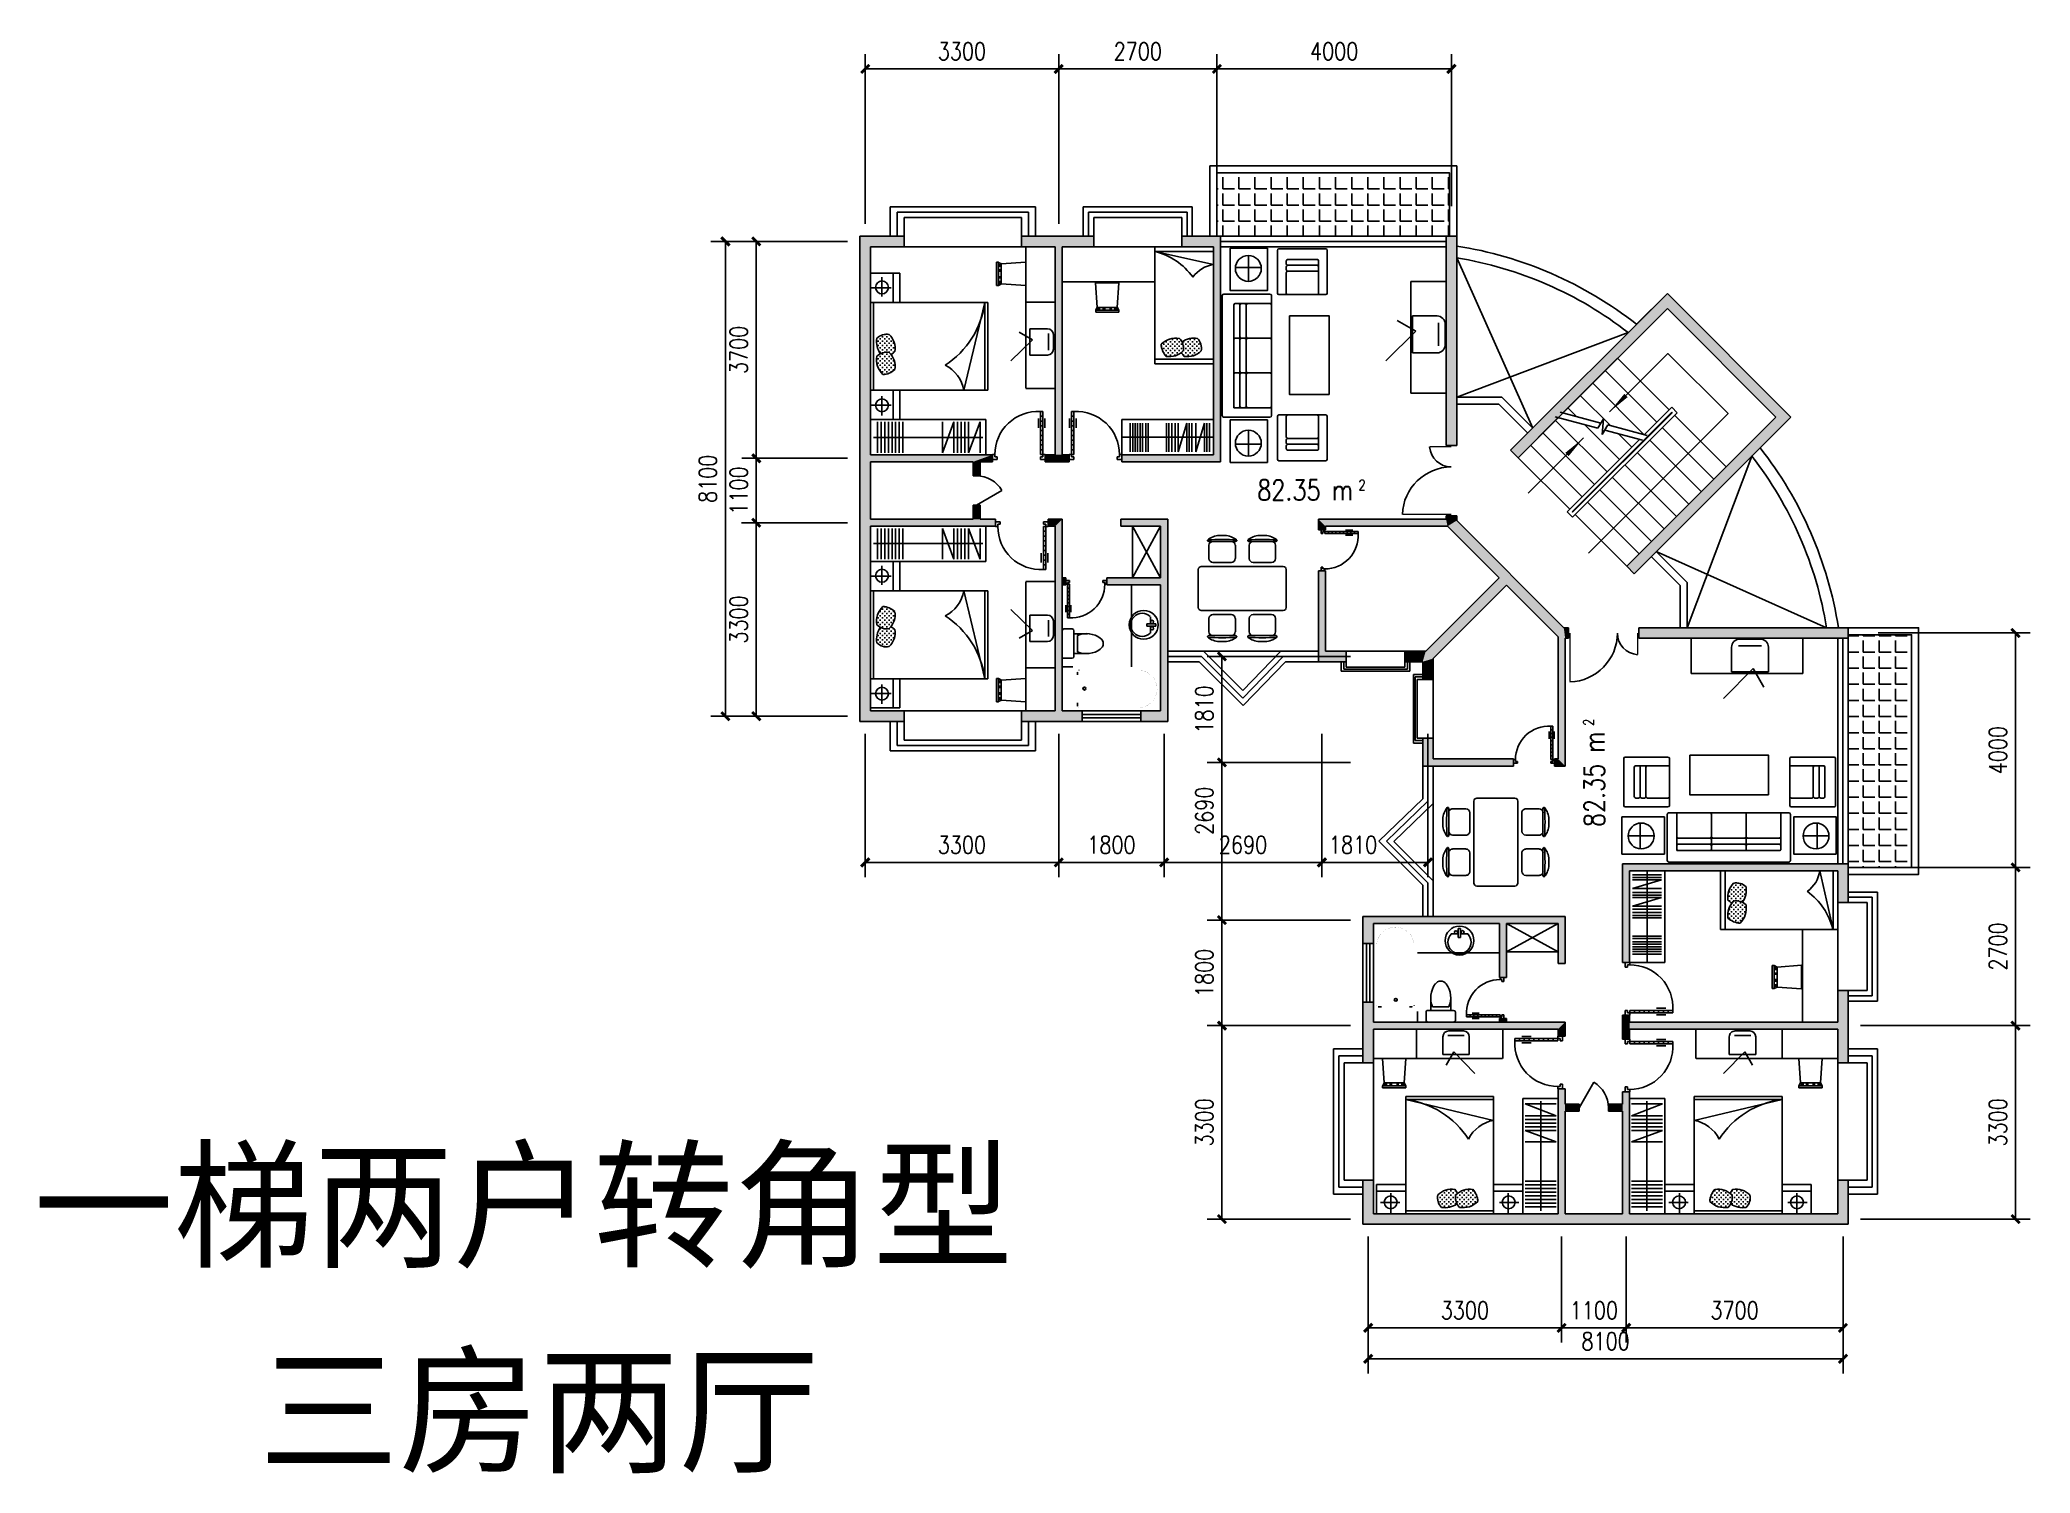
# Model space of a CAD drawing. Header units: millimetres. Extents: x 1106 to 35060, y 402 to 24858.
import ezdxf
from ezdxf.enums import TextEntityAlignment as Align

# ---------------------------------------------------------------- set-up
doc = ezdxf.new("R2010")
doc.units = ezdxf.units.MM
for name, color, linetype in [('BL', 7, 'Continuous'), ('DIM', 15, 'Continuous'), ('H', 13, 'Continuous'), ('J', 7, 'Continuous'), ('OA_FURNITURE', 7, 'Continuous'), ('PUB_DIM', 3, 'Continuous'), ('PUB_H', 13, 'Continuous'), ('PUB_TX', 7, 'Continuous'), ('T', 7, 'Continuous'), ('TOILET', 7, 'Continuous'), ('W', 2, 'Continuous'), ('WALL', 4, 'Continuous'), ('WC', 10, 'Continuous'), ('WINDOW_TEXT', 7, 'Continuous'), ('轮廓线', 240, 'Continuous')]:
    doc.layers.add(name, color=color, linetype=linetype)
doc.styles.add('CHINA', font='romant', dxfattribs={"width": 0.8, "height": 150, "bigfont": 'fs64f'})
doc.styles.add('DIM_FONT', font='SIMPLEX.shx', dxfattribs={"width": 0.8})
doc.styles.add('SIMPLEX', font='SIMPLEX.SHX')
doc.styles.add('ST', font='SimSun.ttf', dxfattribs={"width": 0.8})
doc.styles.get("Standard").update_dxf_attribs({"font": 'arial.ttf'})
doc.dimstyles.new('DIMN', dxfattribs={"dimtxt": 300, "dimasz": 1, "dimexe": 250, "dimexo": 300, "dimgap": 150, "dimtad": 1, "dimdec": 0, "dimdsep": 46, "dimtxsty": 'DIM_FONT', "dimblk": '_DIMX', "dimblk1": 'ARCHTICK', "dimblk2": 'ARCHTICK', "dimcen": 0.1, "dimclrt": 7, "dimadec": 0, "dimazin": 0, "dimtfac": 1, "dimtdec": 0, "dimtix": 1, "dimtmove": 2, "dimatfit": 3, "dimldrblk": '_DIMX', "dimfxl": 1, "dimtolj": 1, "dimtzin": 0, "dimarcsym": 0})

msp = doc.modelspace()

# ---------------------------------------------------------------- texts
at = {"style": 'ST'}
for s, p in [('一梯两户转角型', (1001.1, 4098)), ('三房两厅', (4846.5, 595))]:
    msp.add_text(s, height=1750, dxfattribs=at).set_placement(p)
at = {"layer": 'PUB_TX', "style": 'DIM_FONT', "width": 0.8}
msp.add_text('82.35 m', height=350, dxfattribs=at).set_placement((23507.2, 17176.1), align=Align.MIDDLE_RIGHT)
msp.add_text(' 2', height=175, dxfattribs=at).set_placement((23507.2, 17176.1))
msp.add_text(' 2', height=175, rotation=90, dxfattribs=at).set_placement((27614.8, 13058.4))
msp.add_text('82.35 m', height=350, rotation=90, dxfattribs=at).set_placement((27624.9, 13058.4), align=Align.MIDDLE_RIGHT)

# ---------------------------------------------------------------- blocks, each defined once
blk = doc.blocks.new('_DBLK')
blk.add_line((-0.5, 0), (0, -0.866))
blk.add_arc((-0.5, 0), 1, 300, 0)
at = {"style": 'SIMPLEX', "flags": 9}
blk.add_attdef('A', text='', height=1, dxfattribs=at).set_placement((0, 1.5), align=Align.MIDDLE)
blk = doc.blocks.new('M_A17ORW')
at = {"const_width": 0.02}
for points in [[(-0.481, -0.001), (-0.481, -0.308)], [(0.481, 0.001), (0.481, -0.691)]]:
    blk.add_lwpolyline(points, dxfattribs=at)
for centre, radius, start, end in [((-0.501, -0.003), 0.307, 274.2492, 0.2101), ((0.505, 0.002), 0.699, 180.2762, 268.0603)]:
    blk.add_arc(centre, radius, start, end)
blk = doc.blocks.new('_DIMX')
at = {"const_width": 50}
blk.add_lwpolyline([(-70, -70), (70, 70)], dxfattribs=at)
blk = doc.blocks.new('*D54')
at = {"layer": 'DEFPOINTS', "color": 0, "transparency": 16777216}
for p in [(27067, 4738), (28167, 2881), (28167, 2881)]:
    blk.add_point(p, dxfattribs=at)
at = {"layer": 'DIM', "color": 0, "lineweight": -2, "transparency": 16777216}
for p, q in [((27067, 4438), (27067, 2631)), ((28167, 3181), (28167, 3131)), ((27068, 2881), (28166, 2881))]:
    blk.add_line(p, q, dxfattribs=at)
at = {"layer": 'DIM', "color": 0, "lineweight": -2, "transparency": 16777216, "rotation": 180}
blk.add_blockref('_DIMX', (27067, 2881), dxfattribs=at)
at = {"layer": 'DIM', "color": 0, "lineweight": -2, "transparency": 16777216}
blk.add_blockref('_DIMX', (28167, 2881), dxfattribs=at)
at = {"layer": 'DIM', "color": 7, "transparency": 16777216, "insert": (27617, 3181), "char_height": 300, "attachment_point": 5, "style": 'DIM_FONT'}
blk.add_mtext('\\A1;1100', dxfattribs=at)
blk = doc.blocks.new('_ARCHTICK')
at = {"color": 0, "linetype": 'ByBlock', "const_width": 0.15}
blk.add_lwpolyline([(-0.5, -0.5), (0.5, 0.5)], dxfattribs=at)
blk = doc.blocks.new('*D55')
at = {"layer": 'DEFPOINTS', "color": 0, "transparency": 16777216}
for p in [(23767, 4438), (31867, 4438), (31867, 2353)]:
    blk.add_point(p, dxfattribs=at)
at = {"layer": 'DIM', "color": 0, "lineweight": -2, "transparency": 16777216}
for p, q in [((23767, 4138), (23767, 2103)), ((31867, 4138), (31867, 2103)), ((23768, 2353), (31866, 2353))]:
    blk.add_line(p, q, dxfattribs=at)
at = {"layer": 'DIM', "color": 0, "lineweight": -2, "transparency": 16777216, "rotation": 180}
blk.add_blockref('_DIMX', (23767, 2353), dxfattribs=at)
at = {"layer": 'DIM', "color": 0, "lineweight": -2, "transparency": 16777216}
blk.add_blockref('_DIMX', (31867, 2353), dxfattribs=at)
at = {"layer": 'DIM', "color": 7, "transparency": 16777216, "insert": (27817, 2653), "char_height": 300, "attachment_point": 5, "style": 'DIM_FONT'}
blk.add_mtext('\\A1;8100', dxfattribs=at)
blk = doc.blocks.new('_B0MWI')
for p, q in [((-0.62, 3.278), (0.62, 3.278)), ((-0.62, 0.5), (-0.62, 3.278)), ((0.62, 0.5), (0.62, 3.278)), ((-0.56, 2.778), (0.56, 2.778)), ((-0.56, 0.5), (-0.56, 2.778)), ((0.56, 0.5), (0.56, 2.778)), ((-0.5, 2.278), (0.5, 2.278)), ((-0.5, 0.5), (-0.5, 2.278)), ((0.5, 0.5), (0.5, 2.278)), ((-0.5, -0.5), (0.5, -0.5))]:
    blk.add_line(p, q)
blk = doc.blocks.new('*D56')
at = {"layer": 'DEFPOINTS', "color": 0, "transparency": 16777216}
for p in [(23767, 8038), (21272, 4738), (23767, 4738)]:
    blk.add_point(p, dxfattribs=at)
at = {"layer": 'DIM', "color": 0, "lineweight": -2, "transparency": 16777216}
for p, q in [((23467, 8038), (21022, 8038)), ((21272, 8037), (21272, 4739)), ((23467, 4738), (21022, 4738))]:
    blk.add_line(p, q, dxfattribs=at)
for p, rotation in [((21272, 8038), 90), ((21272, 4738), 270)]:
    blk.add_blockref('_DIMX', p, dxfattribs=dict(at, rotation=rotation))
at = {"layer": 'DIM', "color": 7, "transparency": 16777216, "insert": (20972, 6388), "char_height": 300, "attachment_point": 5, "rotation": 90, "style": 'DIM_FONT'}
blk.add_mtext('\\A1;3300', dxfattribs=at)
blk = doc.blocks.new('*X14')
at = {"color": 0}
for p, q in [((284817, 2212), (284831, 2212)), ((284822, 2203), (284822, 2222)), ((284850, 2250), (284869, 2250)), ((284850, 2175), (284869, 2175)), ((284856, 2100), (284869, 2100)), ((284859, 2241), (284859, 2259)), ((284859, 2166), (284859, 2184)), ((284859, 2094), (284859, 2109)), ((284888, 2288), (284906, 2288)), ((284888, 2212), (284906, 2212)), ((284888, 2138), (284906, 2138)), ((284888, 2062), (284906, 2062)), ((284897, 2278), (284897, 2297)), ((284897, 2203), (284897, 2222)), ((284897, 2128), (284897, 2147)), ((284897, 2053), (284897, 2072)), ((284925, 2250), (284944, 2250)), ((284925, 2175), (284944, 2175)), ((284925, 2100), (284944, 2100)), ((284933, 2325), (284944, 2325)), ((284934, 2316), (284934, 2326)), ((284934, 2241), (284934, 2259)), ((284934, 2166), (284934, 2184)), ((284934, 2091), (284934, 2109)), ((284962, 2288), (284981, 2288)), ((284962, 2212), (284981, 2212)), ((284962, 2138), (284981, 2138)), ((284962, 2062), (284981, 2062)), ((284972, 2278), (284972, 2297)), ((284972, 2203), (284972, 2222)), ((284972, 2128), (284972, 2147)), ((284972, 2053), (284972, 2072)), ((285000, 2325), (285019, 2325)), ((285000, 2250), (285019, 2250)), ((285000, 2175), (285019, 2175)), ((285000, 2100), (285019, 2100)), ((285009, 2316), (285009, 2334)), ((285009, 2241), (285009, 2259)), ((285009, 2166), (285009, 2184)), ((285009, 2091), (285009, 2109)), ((285038, 2288), (285056, 2288)), ((285038, 2212), (285056, 2212)), ((285038, 2138), (285056, 2138)), ((285038, 2062), (285056, 2062)), ((285047, 2278), (285047, 2297)), ((285047, 2203), (285047, 2222)), ((285047, 2128), (285047, 2147)), ((285047, 2053), (285047, 2072)), ((285075, 2325), (285094, 2325)), ((285075, 2250), (285094, 2250)), ((285075, 2175), (285094, 2175)), ((285075, 2100), (285094, 2100)), ((285084, 2316), (285084, 2334)), ((285084, 2241), (285084, 2259)), ((285084, 2166), (285084, 2184)), ((285084, 2091), (285084, 2109)), ((285112, 2288), (285131, 2288)), ((285112, 2212), (285131, 2212)), ((285112, 2138), (285131, 2138)), ((285122, 2278), (285122, 2297)), ((285122, 2203), (285122, 2222)), ((285122, 2128), (285122, 2147)), ((285150, 2250), (285169, 2250)), ((285150, 2175), (285169, 2175)), ((285150, 2100), (285151, 2100)), ((285159, 2241), (285159, 2259)), ((285159, 2166), (285159, 2184)), ((285159, 2106), (285159, 2109)), ((285163, 2100), (285169, 2100)), ((285188, 2288), (285206, 2288)), ((285188, 2212), (285206, 2212)), ((285188, 2138), (285206, 2138)), ((285188, 2062), (285206, 2062)), ((285197, 2278), (285197, 2297)), ((285197, 2203), (285197, 2222)), ((285197, 2128), (285197, 2147)), ((285197, 2053), (285197, 2072)), ((285225, 2250), (285244, 2250)), ((285225, 2175), (285244, 2175)), ((285225, 2100), (285244, 2100)), ((285234, 2316), (285234, 2323)), ((285234, 2241), (285234, 2259)), ((285234, 2166), (285234, 2184)), ((285234, 2091), (285234, 2109)), ((285240, 2325), (285244, 2325)), ((285262, 2288), (285281, 2288)), ((285262, 2212), (285281, 2212)), ((285262, 2138), (285281, 2138)), ((285262, 2062), (285281, 2062)), ((285272, 2278), (285272, 2297)), ((285272, 2203), (285272, 2222)), ((285272, 2128), (285272, 2147)), ((285272, 2053), (285272, 2072)), ((285300, 2325), (285319, 2325)), ((285300, 2250), (285319, 2250)), ((285300, 2175), (285319, 2175)), ((285300, 2100), (285319, 2100)), ((285309, 2316), (285309, 2334)), ((285309, 2241), (285309, 2259)), ((285309, 2166), (285309, 2184)), ((285309, 2091), (285309, 2109)), ((285338, 2288), (285356, 2288)), ((285338, 2212), (285356, 2212)), ((285338, 2138), (285356, 2138)), ((285338, 2062), (285356, 2062)), ((285347, 2278), (285347, 2297)), ((285347, 2203), (285347, 2222)), ((285347, 2128), (285347, 2147)), ((285347, 2053), (285347, 2072)), ((285375, 2325), (285394, 2325)), ((285375, 2250), (285394, 2250)), ((285375, 2175), (285394, 2175)), ((285375, 2100), (285394, 2100)), ((285384, 2316), (285384, 2334)), ((285384, 2241), (285384, 2259)), ((285384, 2166), (285384, 2184)), ((285384, 2091), (285384, 2109)), ((285412, 2288), (285431, 2288)), ((285412, 2212), (285431, 2212)), ((285412, 2138), (285431, 2138)), ((285422, 2278), (285422, 2297)), ((285422, 2203), (285422, 2222)), ((285422, 2128), (285422, 2147)), ((285450, 2325), (285452, 2325)), ((285450, 2250), (285469, 2250)), ((285450, 2175), (285469, 2175)), ((285450, 2100), (285458, 2100)), ((285459, 2316), (285459, 2316)), ((285459, 2241), (285459, 2259)), ((285459, 2166), (285459, 2184)), ((285459, 2101), (285459, 2109)), ((285488, 2212), (285500, 2212)), ((285488, 2138), (285497, 2138)), ((285497, 2203), (285497, 2222)), ((285497, 2138), (285497, 2147))]:
    blk.add_line(p, q, dxfattribs=at)
blk = doc.blocks.new('_C2ZTH')
for p, q in [((-500, 750), (-500, 1250)), ((0, 1250), (-500, 1250)), ((-385, 750), (-385, 1250)), ((-191, 1178), (-191, 849)), ((0, 750), (0, 1250)), ((0, 750), (-500, 750)), ((-353, 1001), (2, 1001)), ((0, -750), (-500, -750)), ((-500, -750), (-500, -1250)), ((-385, -750), (-385, -1250)), ((-353, -1001), (2, -1001)), ((-191, -1178), (-191, -849)), ((0, -750), (0, -1250)), ((0, -1250), (-500, -1250))]:
    blk.add_line(p, q)
for centre in [(-196, 1006), (-196, -1006)]:
    blk.add_circle(centre, 110)
at = {"layer": 'J'}
for p, q in [((-2000, 750), (-2000, -750)), ((0, 750), (-2000, 750)), ((-1950, -750), (-1594, 750)), ((-1950, -750), (-1950, 750)), ((-50, 750), (-50, -750)), ((0, -750), (0, 750)), ((-2000, -750), (0, -750))]:
    blk.add_line(p, q, dxfattribs=at)
for centre, radius, start, end in [((-1023, 844), 578, 189.3238, 244.457), ((-93, 341), 328, 170.9132, 225.9541), ((-194, 156), 326, 92.7966, 133.2149), ((-458, 228), 354, 350.3657, 45.5224), ((-468, -936), 1493, 122.587, 172.8499), ((-93, 35), 328, 170.9132, 225.9541), ((-194, -151), 326, 118.3278, 133.2149), ((-270, 322), 222, 256.7256, 316.496), ((-458, -78), 354, 350.3657, 34.9896), ((-270, 15), 222, 256.7256, 316.496)]:
    blk.add_arc(centre, radius, start, end, dxfattribs=at)
at = {"layer": 'J', "rotation": 270}
blk.add_blockref('*X14', (-2455, 285295), dxfattribs=at)
at = {"style": 'DIM_FONT', "width": 0.8, "flags": 9}
for tag in ['XSIZE', 'YSIZE']:
    blk.add_attdef(tag, (0, 0), '', height=0.5, dxfattribs=at)
blk = doc.blocks.new('*D57')
at = {"layer": 'DEFPOINTS', "color": 0, "transparency": 16777216}
for p in [(23767, 4738), (27067, 4738), (27067, 2881)]:
    blk.add_point(p, dxfattribs=at)
at = {"layer": 'DIM', "color": 0, "lineweight": -2, "transparency": 16777216}
for p, q in [((23767, 4438), (23767, 2631)), ((27067, 4438), (27067, 2631)), ((23768, 2881), (27066, 2881))]:
    blk.add_line(p, q, dxfattribs=at)
at = {"layer": 'DIM', "color": 0, "lineweight": -2, "transparency": 16777216, "rotation": 180}
blk.add_blockref('_DIMX', (23767, 2881), dxfattribs=at)
at = {"layer": 'DIM', "color": 0, "lineweight": -2, "transparency": 16777216}
blk.add_blockref('_DIMX', (27067, 2881), dxfattribs=at)
at = {"layer": 'DIM', "color": 7, "transparency": 16777216, "insert": (25417, 3181), "char_height": 300, "attachment_point": 5, "style": 'DIM_FONT'}
blk.add_mtext('\\A1;3300', dxfattribs=at)
blk = doc.blocks.new('*D59')
at = {"layer": 'DEFPOINTS', "color": 0, "transparency": 16777216}
for p in [(13329, 17718), (13329, 17718), (15187, 16618)]:
    blk.add_point(p, dxfattribs=at)
at = {"layer": 'DIM', "color": 0, "lineweight": -2, "transparency": 16777216}
for p, q in [((13329, 16619), (13329, 17717)), ((13629, 17718), (13579, 17718)), ((14887, 16618), (13079, 16618))]:
    blk.add_line(p, q, dxfattribs=at)
for p, rotation in [((13329, 17718), 90), ((13329, 16618), 270)]:
    blk.add_blockref('_DIMX', p, dxfattribs=dict(at, rotation=rotation))
at = {"layer": 'DIM', "color": 7, "transparency": 16777216, "insert": (13029, 17168), "char_height": 300, "attachment_point": 5, "rotation": 90, "style": 'DIM_FONT'}
blk.add_mtext('\\A1;1100', dxfattribs=at)
blk = doc.blocks.new('M_C4')
for p, q in [((100, 250), (350, 250)), ((0, -150), (0, 150)), ((363, 169), (84, 169)), ((450, 150), (450, -150)), ((450, -150), (0, -150)), ((187, -107), (57, -336)), ((187, -107), (547, -475))]:
    blk.add_line(p, q)
for centre, start, end in [((100, 150), 90, 180), ((350, 150), 0, 90)]:
    blk.add_arc(centre, 100, start, end)
at = {"flags": 9}
for tag in ['XSIZE', 'YSIZE']:
    blk.add_attdef(tag, (0, 0), '', height=0.5, dxfattribs=at)
at = {"width": 0.8, "flags": 9}
for tag in ['YSIZE', 'XSIZE', 'XSIZE', 'YSIZE']:
    blk.add_attdef(tag, (225, -150), '', height=0.5, dxfattribs=at)
blk = doc.blocks.new('*D60')
at = {"layer": 'DEFPOINTS', "color": 0, "transparency": 16777216}
for p in [(15187, 13318), (18487, 13318), (15187, 10823)]:
    blk.add_point(p, dxfattribs=at)
at = {"layer": 'DIM', "color": 0, "lineweight": -2, "transparency": 16777216}
for p, q in [((15187, 13018), (15187, 10573)), ((18487, 13018), (18487, 10573)), ((18486, 10823), (15188, 10823))]:
    blk.add_line(p, q, dxfattribs=at)
at = {"layer": 'DIM', "color": 0, "lineweight": -2, "transparency": 16777216, "rotation": 180}
blk.add_blockref('_DIMX', (15187, 10823), dxfattribs=at)
at = {"layer": 'DIM', "color": 0, "lineweight": -2, "transparency": 16777216}
blk.add_blockref('_DIMX', (18487, 10823), dxfattribs=at)
at = {"layer": 'DIM', "color": 7, "transparency": 16777216, "insert": (16837, 11123), "char_height": 300, "attachment_point": 5, "style": 'DIM_FONT'}
blk.add_mtext('\\A1;3300', dxfattribs=at)
blk = doc.blocks.new('M_A24LXR')
for p, q in [((-0.455, 0.071), (-0.455, 0.888)), ((-0.455, 0.888), (-0.41, 0.888)), ((-0.455, 0.797), (-0.41, 0.797)), ((-0.41, 0.888), (-0.41, 0.071)), ((-0.494, 0.753), (-0.494, 0.578)), ((-0.455, 0.707), (-0.41, 0.707)), ((-0.455, 0.616), (-0.41, 0.616)), ((-0.455, 0.525), (-0.41, 0.525)), ((-0.455, 0.434), (-0.41, 0.434)), ((-0.371, 0.753), (-0.371, 0.578)), ((-0.501, 0.071), (-0.455, 0.071)), ((-0.501, -0.02), (-0.501, 0.071)), ((-0.455, 0.343), (-0.41, 0.343)), ((-0.455, 0.253), (-0.41, 0.253)), ((-0.455, 0.162), (-0.41, 0.162)), ((-0.41, 0.071), (-0.455, 0.071)), ((-0.455, 0.071), (-0.455, 0.026)), ((-0.455, 0.026), (-0.41, 0.026)), ((-0.41, 0.026), (-0.41, -0.02)), ((0.453, 0.026), (0.407, 0.026)), ((0.407, 0.026), (0.407, -0.02)), ((0.498, 0.071), (0.453, 0.071)), ((0.453, 0.071), (0.453, 0.026)), ((0.498, -0.02), (0.498, 0.071)), ((-0.501, -0.02), (-0.501, -0.02)), ((-0.41, -0.02), (-0.501, -0.02)), ((0.407, -0.02), (0.498, -0.02)), ((0.498, -0.02), (0.498, -0.02))]:
    blk.add_line(p, q)
blk.add_arc((-0.364, 0.072), 0.817, 359.9115, 93.1848)
blk = doc.blocks.new('M_C15')
at = {"linetype": 'Continuous'}
for p, q in [((-197, 1), (-168, 418)), ((-195, 500), (-195, 466)), ((-195, 500), (200, 500)), ((-195, 467), (-168, 416)), ((200, 466), (-195, 466)), ((-170, 418), (173, 418)), ((-153, 467), (-153, 417)), ((-125, 467), (-125, 417)), ((-66, 467), (-66, 417)), ((-45, 467), (-45, 417)), ((47, 467), (47, 417)), ((71, 467), (71, 417)), ((135, 467), (135, 417)), ((159, 467), (159, 417)), ((173, 417), (199, 467)), ((202, 1), (173, 418)), ((200, 500), (200, 466)), ((200, 0), (-200, 0))]:
    blk.add_line(p, q, dxfattribs=at)
at = {"width": 0.8, "flags": 9}
for tag in ['XSIZE', 'YSIZE']:
    blk.add_attdef(tag, (0, 0), '', height=0.5, dxfattribs=at)
blk = doc.blocks.new('M_C25HKJ')
at = {"layer": 'OA_FURNITURE', "color": 1}
for p, q in [((-569, 821), (-109, 821)), ((-564, 754), (-564, 529)), ((-389, 921), (-290, 921)), ((-114, 754), (-114, 529)), ((117, 821), (577, 821)), ((122, 754), (122, 529)), ((298, 921), (397, 921)), ((572, 754), (572, 529)), ((-497, 461), (-182, 461)), ((190, 461), (505, 461)), ((-564, -720), (-564, -495)), ((-182, -427), (-497, -427)), ((-114, -720), (-114, -495)), ((122, -720), (122, -495)), ((505, -427), (190, -427)), ((572, -720), (572, -495)), ((-109, -787), (-569, -787)), ((-290, -887), (-389, -887)), ((577, -787), (117, -787)), ((397, -887), (298, -887))]:
    blk.add_line(p, q, dxfattribs=at)
at = {"layer": 'OA_FURNITURE'}
for p, q in [((-746, 342), (-746, -308)), ((704, 392), (-696, 392)), ((754, -308), (754, 342)), ((-696, -358), (704, -358))]:
    blk.add_line(p, q, dxfattribs=at)
at = {"layer": 'OA_FURNITURE', "color": 1}
for centre, radius, start, end in [((-579, 837), 10, 130.7265, 202.67), ((-569, 841), 20, 202.67, 270), ((-379, 606), 316, 91.7651, 130.7265), ((-339, -1857), 2713, 84.8023, 95.1977), ((-497, 754), 67.5, 90, 180), ((-300, 606), 316, 49.2735, 88.2349), ((-182, 754), 67.5, 0, 90), ((-109, 841), 20, 270, 337.33), ((-100, 837), 10, 337.33, 49.2735), ((108, 837), 10, 130.7265, 202.67), ((117, 841), 20, 202.67, 270), ((307, 606), 316, 91.7651, 130.7265), ((347, -1857), 2713, 84.8023, 95.1977), ((190, 754), 67.5, 90, 180), ((387, 606), 316, 49.2735, 88.2349), ((505, 754), 67.5, 0, 90), ((577, 841), 20, 270, 337.33), ((587, 837), 10, 337.33, 49.2735), ((-497, 529), 67.5, 180, 270), ((-182, 529), 67.5, 270, 0), ((190, 529), 67.5, 180, 270), ((505, 529), 67.5, 270, 0), ((-497, -495), 67.5, 90, 180), ((-182, -495), 67.5, 0, 90), ((190, -495), 67.5, 90, 180), ((505, -495), 67.5, 0, 90), ((-579, -803), 10, 157.33, 229.2735), ((-569, -807), 20, 90, 157.33), ((-339, 1890), 2713, 264.8023, 275.1977), ((-379, -572), 316, 229.2735, 268.2349), ((-497, -720), 67.5, 180, 270), ((-300, -572), 316, 271.7651, 310.7265), ((-182, -720), 67.5, 270, 0), ((-109, -807), 20, 22.67, 90), ((-100, -803), 10, 310.7265, 22.67), ((108, -803), 10, 157.33, 229.2735), ((117, -807), 20, 90, 157.33), ((347, 1890), 2713, 264.8023, 275.1977), ((307, -572), 316, 229.2735, 268.2349), ((190, -720), 67.5, 180, 270), ((387, -572), 316, 271.7651, 310.7265), ((505, -720), 67.5, 270, 0), ((577, -807), 20, 22.67, 90), ((587, -803), 10, 310.7265, 22.67)]:
    blk.add_arc(centre, radius, start, end, dxfattribs=at)
at = {"layer": 'OA_FURNITURE'}
for centre, start, end in [((-696, 342), 90, 180), ((704, 342), 0, 90), ((-696, -308), 180, 270), ((704, -308), 270, 0)]:
    blk.add_arc(centre, 50, start, end, dxfattribs=at)
at = {"style": 'DIM_FONT', "width": 0.8, "flags": 9}
for tag in ['XSIZE', 'YSIZE']:
    blk.add_attdef(tag, (0, 0), '', height=0.5, dxfattribs=at)
blk = doc.blocks.new('*D49')
at = {"layer": 'DEFPOINTS', "color": 0, "transparency": 16777216}
for p in [(23767, 12528), (21272, 9838), (23767, 9838)]:
    blk.add_point(p, dxfattribs=at)
at = {"layer": 'DIM', "color": 0, "lineweight": -2, "transparency": 16777216}
for p, q in [((23467, 12528), (21022, 12528)), ((21272, 12527), (21272, 9839)), ((23467, 9838), (21022, 9838))]:
    blk.add_line(p, q, dxfattribs=at)
for p, rotation in [((21272, 12528), 90), ((21272, 9838), 270)]:
    blk.add_blockref('_DIMX', p, dxfattribs=dict(at, rotation=rotation))
at = {"layer": 'DIM', "color": 7, "transparency": 16777216, "insert": (20972, 11704), "char_height": 300, "attachment_point": 5, "rotation": 90, "style": 'DIM_FONT'}
blk.add_mtext('\\A1;2690', dxfattribs=at)
blk = doc.blocks.new('80217063432440')
for p, q in [((248, 90), (971, 838)), ((286, 0), (972, 710)), ((971, 838), (1719, 90)), ((972, 710), (1682, 0)), ((325, -90), (973, 581)), ((973, 581), (1644, -90)), ((-286, 90), (248, 90)), ((-286, 0), (286, 0)), ((1682, 0), (2257, 0)), ((1719, 90), (2257, 90)), ((-286, -90), (325, -90)), ((1644, -90), (2257, -90))]:
    blk.add_line(p, q)
at = {"style": 'SIMPLEX', "flags": 9}
blk.add_attdef('A', text='', height=1, dxfattribs=at).set_placement((0, 0), align=Align.MIDDLE)
blk = doc.blocks.new('*D50')
at = {"layer": 'DEFPOINTS', "color": 0, "transparency": 16777216}
for p in [(18487, 13318), (20287, 13318), (18487, 10823)]:
    blk.add_point(p, dxfattribs=at)
at = {"layer": 'DIM', "color": 0, "lineweight": -2, "transparency": 16777216}
for p, q in [((18487, 13018), (18487, 10573)), ((20287, 13018), (20287, 10573)), ((20286, 10823), (18488, 10823))]:
    blk.add_line(p, q, dxfattribs=at)
at = {"layer": 'DIM', "color": 0, "lineweight": -2, "transparency": 16777216, "rotation": 180}
blk.add_blockref('_DIMX', (18487, 10823), dxfattribs=at)
at = {"layer": 'DIM', "color": 0, "lineweight": -2, "transparency": 16777216}
blk.add_blockref('_DIMX', (20287, 10823), dxfattribs=at)
at = {"layer": 'DIM', "color": 7, "transparency": 16777216, "insert": (19387, 11123), "char_height": 300, "attachment_point": 5, "style": 'DIM_FONT'}
blk.add_mtext('\\A1;1800', dxfattribs=at)
blk = doc.blocks.new('*D51')
at = {"layer": 'DEFPOINTS', "color": 0, "transparency": 16777216}
for p in [(20287, 13318), (22977, 13318), (20287, 10823)]:
    blk.add_point(p, dxfattribs=at)
at = {"layer": 'DIM', "color": 0, "lineweight": -2, "transparency": 16777216}
for p, q in [((20287, 13018), (20287, 10573)), ((22977, 13018), (22977, 10573)), ((22976, 10823), (20288, 10823))]:
    blk.add_line(p, q, dxfattribs=at)
at = {"layer": 'DIM', "color": 0, "lineweight": -2, "transparency": 16777216, "rotation": 180}
blk.add_blockref('_DIMX', (20287, 10823), dxfattribs=at)
at = {"layer": 'DIM', "color": 0, "lineweight": -2, "transparency": 16777216}
blk.add_blockref('_DIMX', (22977, 10823), dxfattribs=at)
at = {"layer": 'DIM', "color": 7, "transparency": 16777216, "insert": (21632, 11123), "char_height": 300, "attachment_point": 5, "style": 'DIM_FONT'}
blk.add_mtext('\\A1;2690', dxfattribs=at)
blk = doc.blocks.new('*D52')
at = {"layer": 'DEFPOINTS', "color": 0, "transparency": 16777216}
for p in [(22977, 13318), (24787, 13318), (22977, 10823)]:
    blk.add_point(p, dxfattribs=at)
at = {"layer": 'DIM', "color": 0, "lineweight": -2, "transparency": 16777216}
for p, q in [((22977, 13018), (22977, 10573)), ((24787, 13018), (24787, 10573)), ((24786, 10823), (22978, 10823))]:
    blk.add_line(p, q, dxfattribs=at)
at = {"layer": 'DIM', "color": 0, "lineweight": -2, "transparency": 16777216, "rotation": 180}
blk.add_blockref('_DIMX', (22977, 10823), dxfattribs=at)
at = {"layer": 'DIM', "color": 0, "lineweight": -2, "transparency": 16777216}
blk.add_blockref('_DIMX', (24787, 10823), dxfattribs=at)
at = {"layer": 'DIM', "color": 7, "transparency": 16777216, "insert": (23510, 11123), "char_height": 300, "attachment_point": 5, "style": 'DIM_FONT'}
blk.add_mtext('\\A1;1810', dxfattribs=at)
blk = doc.blocks.new('*D53')
at = {"layer": 'DEFPOINTS', "color": 0, "transparency": 16777216}
for p in [(23767, 9838), (21272, 8038), (23767, 8038)]:
    blk.add_point(p, dxfattribs=at)
at = {"layer": 'DIM', "color": 0, "lineweight": -2, "transparency": 16777216}
for p, q in [((23467, 9838), (21022, 9838)), ((21272, 9837), (21272, 8039)), ((23467, 8038), (21022, 8038))]:
    blk.add_line(p, q, dxfattribs=at)
for p, rotation in [((21272, 9838), 90), ((21272, 8038), 270)]:
    blk.add_blockref('_DIMX', p, dxfattribs=dict(at, rotation=rotation))
at = {"layer": 'DIM', "color": 7, "transparency": 16777216, "insert": (20972, 8938), "char_height": 300, "attachment_point": 5, "rotation": 90, "style": 'DIM_FONT'}
blk.add_mtext('\\A1;1800', dxfattribs=at)
blk = doc.blocks.new('_WBLK')
for p, q in [((-0.5, 0.5), (0.5, 0.5)), ((0.5, 0.167), (-0.5, 0.167)), ((0.5, -0.167), (-0.5, -0.167)), ((-0.5, -0.5), (0.5, -0.5))]:
    blk.add_line(p, q)
at = {"layer": 'WINDOW_TEXT', "style": 'SIMPLEX', "flags": 9}
blk.add_attdef('A', text='', height=1, dxfattribs=at).set_placement((0, 1.5), align=Align.MIDDLE)
blk = doc.blocks.new('M_E4')
for p, q in [((670, -80), (670, -137)), ((670, -86), (670, -97)), ((670, -663), (670, -614))]:
    blk.add_line(p, q)
at = {"const_width": 1.5}
for points in [[(-750, -750), (-750, 0)], [(-750, 0), (750, 0)], [(750, 0), (750, -750)], [(608, -56), (640, -56)], [(670, -90), (670, -656)], [(670, -663), (670, -655)], [(750, -750), (-750, -750)]]:
    blk.add_lwpolyline(points, dxfattribs=at)
for points in [[(-399, -56, 0.930688), (-388, -693, 0.930688)], [(670, -86, 0.414214), (640, -56, 0.414214)], [(670, -90, 0.041784), (670, -85, 0.412615)], [(640, -693, 0.414214), (670, -663, 0.414214)]]:
    blk.add_lwpolyline(points, format="xyb", dxfattribs=at)
at = {"const_width": 1.5, "flags": 128}
for points in [[(-399, -56), (608, -56)], [(-399, -694), (645, -692)]]:
    blk.add_lwpolyline(points, dxfattribs=at)
for radius in [25, 23]:
    blk.add_circle((550, -381), radius)
blk.add_arc((640, -663), 30, 270, 280.176)
at = {"width": 0.8, "flags": 9}
for tag in ['XSIZE', 'YSIZE']:
    blk.add_attdef(tag, (0, 0), '', height=0.5, dxfattribs=at)
blk = doc.blocks.new('M_E24TTP')
at = {"layer": 'TOILET', "color": 7}
for p, q in [((-170, 200), (-170, 430)), ((170, 200), (170, 430)), ((-250, 30), (-250, 170)), ((-220, 200), (220, 200)), ((220, 0), (-220, 0)), ((-140, 260), (140, 260)), ((250, 170), (250, 30))]:
    blk.add_line(p, q, dxfattribs=at)
for centre, radius, start, end in [((0, 590), 110, 33.4509, 146.5491), ((227, 413), 398, 143.3619, 202.5495), ((-227, 413), 398, 337.4505, 36.6381), ((-220, 170), 30, 90, 180), ((-220, 30), 30, 180, 270), ((220, 170), 30, 0, 90), ((220, 30), 30, 270, 0)]:
    blk.add_arc(centre, radius, start, end, dxfattribs=at)
at = {"style": 'DIM_FONT', "width": 0.8, "flags": 9}
for tag in ['XSIZE', 'YSIZE']:
    blk.add_attdef(tag, (0, 0), '', height=0.5, dxfattribs=at)
blk = doc.blocks.new('M_E33IEP')
at = {"linetype": 'Continuous'}
for p, q in [((44, -21), (44, 20)), ((44, 20), (194, 20)), ((135, 135), (135, 20)), ((194, 20), (194, -21)), ((194, -21), (44, -21)), ((135, -21), (135, -144))]:
    blk.add_line(p, q, dxfattribs=at)
for centre, radius in [((248, -5), 246), ((106, 56), 26.7), ((105, -55), 26.7)]:
    blk.add_circle(centre, radius, dxfattribs=at)
blk.add_arc((274, -5), 197, 225.2527, 134.7473, dxfattribs=at)
at = {"style": 'DIM_FONT', "width": 0.8, "flags": 9}
for tag in ['XSIZE', 'YSIZE']:
    blk.add_attdef(tag, (0, 0), '', height=0.5, dxfattribs=at)
at = {"linetype": 'Continuous', "style": 'CHINA', "width": 0.8, "flags": 9}
for tag in ['XSIZE', 'YSIZE']:
    blk.add_attdef(tag, (2, -251), '', height=150, dxfattribs=at)
blk = doc.blocks.new('*D68')
at = {"layer": 'DEFPOINTS', "color": 0, "transparency": 16777216}
for p in [(23767, 14338), (21272, 12528), (23767, 12528)]:
    blk.add_point(p, dxfattribs=at)
at = {"layer": 'DIM', "color": 0, "lineweight": -2, "transparency": 16777216}
for p, q in [((23467, 14338), (21022, 14338)), ((21272, 14337), (21272, 12529)), ((23467, 12528), (21022, 12528))]:
    blk.add_line(p, q, dxfattribs=at)
for p, rotation in [((21272, 14338), 90), ((21272, 12528), 270)]:
    blk.add_blockref('_DIMX', p, dxfattribs=dict(at, rotation=rotation))
at = {"layer": 'DIM', "color": 7, "transparency": 16777216, "insert": (20972, 13433), "char_height": 300, "attachment_point": 5, "rotation": 90, "style": 'DIM_FONT'}
blk.add_mtext('\\A1;1810', dxfattribs=at)
blk = doc.blocks.new('M_B4ONN')
for p, q in [((-0.587, 1.382), (0.587, 1.382)), ((-0.587, 0.5), (-0.587, 1.382)), ((0.587, 1.382), (0.587, 0.5)), ((-0.543, 1.201), (0.543, 1.201)), ((-0.543, 0.5), (-0.543, 1.201)), ((-0.5, 1.02), (0.5, 1.02)), ((-0.5, 0.5), (-0.5, 1.02)), ((0.5, 1.02), (0.5, 0.5)), ((0.543, 1.201), (0.543, 0.5)), ((-0.5, -0.5), (0.5, -0.5))]:
    blk.add_line(p, q)
blk = doc.blocks.new('*D64')
at = {"layer": 'DEFPOINTS', "color": 0, "transparency": 16777216}
for p in [(15187, 24361), (15187, 21418), (18487, 21418)]:
    blk.add_point(p, dxfattribs=at)
at = {"layer": 'DIM', "color": 0, "lineweight": -2, "transparency": 16777216}
for p, q in [((15187, 21718), (15187, 24611)), ((18487, 21718), (18487, 24611)), ((18486, 24361), (15188, 24361))]:
    blk.add_line(p, q, dxfattribs=at)
at = {"layer": 'DIM', "color": 0, "lineweight": -2, "transparency": 16777216, "rotation": 180}
blk.add_blockref('_DIMX', (15187, 24361), dxfattribs=at)
at = {"layer": 'DIM', "color": 0, "lineweight": -2, "transparency": 16777216}
blk.add_blockref('_DIMX', (18487, 24361), dxfattribs=at)
at = {"layer": 'DIM', "color": 7, "transparency": 16777216, "insert": (16837, 24661), "char_height": 300, "attachment_point": 5, "style": 'DIM_FONT'}
blk.add_mtext('\\A1;3300', dxfattribs=at)
blk = doc.blocks.new('*D65')
at = {"layer": 'DEFPOINTS', "color": 0, "transparency": 16777216}
for p in [(13329, 21418), (15187, 21418), (13329, 17718)]:
    blk.add_point(p, dxfattribs=at)
at = {"layer": 'DIM', "color": 0, "lineweight": -2, "transparency": 16777216}
for p, q in [((14887, 21418), (13079, 21418)), ((13329, 17719), (13329, 21417)), ((13629, 17718), (13579, 17718))]:
    blk.add_line(p, q, dxfattribs=at)
for p, rotation in [((13329, 21418), 90), ((13329, 17718), 270)]:
    blk.add_blockref('_DIMX', p, dxfattribs=dict(at, rotation=rotation))
at = {"layer": 'DIM', "color": 7, "transparency": 16777216, "insert": (13029, 19568), "char_height": 300, "attachment_point": 5, "rotation": 90, "style": 'DIM_FONT'}
blk.add_mtext('\\A1;3700', dxfattribs=at)
blk = doc.blocks.new('*X25')
at = {"color": 0}
for p, q in [((228151, -16225), (228175, -16225)), ((228250, -16225), (228450, -16225)), ((228250, -16225), (228250, -16225)), ((228525, -16225), (228725, -16225)), ((228525, -16225), (228525, -16225)), ((228800, -16225), (229000, -16225)), ((228800, -16225), (228800, -16225)), ((229075, -16225), (229275, -16225)), ((229075, -16225), (229075, -16225)), ((229350, -16225), (229550, -16225)), ((229350, -16225), (229350, -16225)), ((229625, -16225), (229825, -16225)), ((229625, -16225), (229625, -16225)), ((229900, -16225), (230100, -16225)), ((229900, -16225), (229900, -16225)), ((230175, -16225), (230375, -16225)), ((230175, -16225), (230175, -16225)), ((230450, -16225), (230650, -16225)), ((230450, -16225), (230450, -16225)), ((230725, -16225), (230925, -16225)), ((230725, -16225), (230725, -16225)), ((231000, -16225), (231200, -16225)), ((231000, -16225), (231000, -16225)), ((231275, -16225), (231475, -16225)), ((231275, -16225), (231275, -16225)), ((231550, -16225), (231750, -16225)), ((231550, -16225), (231550, -16225)), ((231825, -16225), (232025, -16225)), ((231825, -16225), (231825, -16225)), ((232100, -16225), (232121, -16225)), ((232100, -16225), (232100, -16225)), ((228151, -16500), (228175, -16500)), ((228250, -16500), (228250, -16300)), ((228250, -16500), (228450, -16500)), ((228250, -16775), (228250, -16575)), ((228525, -16500), (228525, -16300)), ((228525, -16500), (228725, -16500)), ((228525, -16775), (228525, -16575)), ((228800, -16500), (228800, -16300)), ((228800, -16500), (229000, -16500)), ((228800, -16775), (228800, -16575)), ((229075, -16500), (229075, -16300)), ((229075, -16500), (229275, -16500)), ((229075, -16775), (229075, -16575)), ((229350, -16500), (229350, -16300)), ((229350, -16500), (229550, -16500)), ((229350, -16775), (229350, -16575)), ((229625, -16500), (229625, -16300)), ((229625, -16500), (229825, -16500)), ((229625, -16775), (229625, -16575)), ((229900, -16500), (229900, -16300)), ((229900, -16500), (230100, -16500)), ((229900, -16775), (229900, -16575)), ((230175, -16500), (230175, -16300)), ((230175, -16500), (230375, -16500)), ((230175, -16775), (230175, -16575)), ((230450, -16500), (230450, -16300)), ((230450, -16500), (230650, -16500)), ((230450, -16775), (230450, -16575)), ((230725, -16500), (230725, -16300)), ((230725, -16500), (230925, -16500)), ((230725, -16775), (230725, -16575)), ((231000, -16500), (231000, -16300)), ((231000, -16500), (231200, -16500)), ((231000, -16775), (231000, -16575)), ((231275, -16500), (231275, -16300)), ((231275, -16500), (231475, -16500)), ((231275, -16775), (231275, -16575)), ((231550, -16500), (231550, -16300)), ((231550, -16500), (231750, -16500)), ((231550, -16775), (231550, -16575)), ((231825, -16500), (231825, -16300)), ((231825, -16500), (232025, -16500)), ((231825, -16775), (231825, -16575)), ((232100, -16500), (232100, -16300)), ((232100, -16500), (232121, -16500)), ((232100, -16775), (232100, -16575)), ((228151, -16775), (228175, -16775)), ((228250, -16775), (228450, -16775)), ((228250, -17050), (228250, -16850)), ((228525, -16775), (228725, -16775)), ((228525, -17050), (228525, -16850)), ((228800, -16775), (229000, -16775)), ((228800, -17050), (228800, -16850)), ((229075, -16775), (229275, -16775)), ((229075, -17050), (229075, -16850)), ((229350, -16775), (229550, -16775)), ((229350, -17050), (229350, -16850)), ((229625, -16775), (229825, -16775)), ((229625, -17050), (229625, -16850)), ((229900, -16775), (230100, -16775)), ((229900, -17050), (229900, -16850)), ((230175, -16775), (230375, -16775)), ((230175, -17050), (230175, -16850)), ((230450, -16775), (230650, -16775)), ((230450, -17050), (230450, -16850)), ((230725, -16775), (230925, -16775)), ((230725, -17050), (230725, -16850)), ((231000, -16775), (231200, -16775)), ((231000, -17050), (231000, -16850)), ((231275, -16775), (231475, -16775)), ((231275, -17050), (231275, -16850)), ((231550, -16775), (231750, -16775)), ((231550, -17050), (231550, -16850)), ((231825, -16775), (232025, -16775)), ((231825, -17050), (231825, -16850)), ((232100, -16775), (232121, -16775)), ((232100, -17050), (232100, -16850)), ((228151, -17050), (228175, -17050)), ((228250, -17050), (228450, -17050)), ((228250, -17305), (228250, -17125)), ((228525, -17050), (228725, -17050)), ((228525, -17305), (228525, -17125)), ((228800, -17050), (229000, -17050)), ((228800, -17305), (228800, -17125)), ((229075, -17050), (229275, -17050)), ((229075, -17305), (229075, -17125)), ((229350, -17050), (229550, -17050)), ((229350, -17305), (229350, -17125)), ((229625, -17050), (229825, -17050)), ((229625, -17305), (229625, -17125)), ((229900, -17050), (230100, -17050)), ((229900, -17305), (229900, -17125)), ((230175, -17050), (230375, -17050)), ((230175, -17305), (230175, -17125)), ((230450, -17050), (230650, -17050)), ((230450, -17305), (230450, -17125)), ((230725, -17050), (230925, -17050)), ((230725, -17305), (230725, -17125)), ((231000, -17050), (231200, -17050)), ((231000, -17305), (231000, -17125)), ((231275, -17050), (231475, -17050)), ((231275, -17305), (231275, -17125)), ((231550, -17050), (231750, -17050)), ((231550, -17305), (231550, -17125)), ((231825, -17050), (232025, -17050)), ((231825, -17305), (231825, -17125)), ((232100, -17050), (232121, -17050)), ((232100, -17305), (232100, -17125))]:
    blk.add_line(p, q, dxfattribs=at)
blk = doc.blocks.new('*D66')
at = {"layer": 'DEFPOINTS', "color": 0, "transparency": 16777216}
for p in [(18487, 24361), (18487, 21418), (21187, 21718)]:
    blk.add_point(p, dxfattribs=at)
at = {"layer": 'DIM', "color": 0, "lineweight": -2, "transparency": 16777216}
for p, q in [((18487, 21718), (18487, 24611)), ((21187, 22018), (21187, 24611)), ((21186, 24361), (18488, 24361))]:
    blk.add_line(p, q, dxfattribs=at)
at = {"layer": 'DIM', "color": 0, "lineweight": -2, "transparency": 16777216, "rotation": 180}
blk.add_blockref('_DIMX', (18487, 24361), dxfattribs=at)
at = {"layer": 'DIM', "color": 0, "lineweight": -2, "transparency": 16777216}
blk.add_blockref('_DIMX', (21187, 24361), dxfattribs=at)
at = {"layer": 'DIM', "color": 7, "transparency": 16777216, "insert": (19837, 24661), "char_height": 300, "attachment_point": 5, "style": 'DIM_FONT'}
blk.add_mtext('\\A1;2700', dxfattribs=at)
blk = doc.blocks.new('*D67')
at = {"layer": 'DEFPOINTS', "color": 0, "transparency": 16777216}
for p in [(21187, 24361), (21187, 21718), (25187, 21718)]:
    blk.add_point(p, dxfattribs=at)
at = {"layer": 'DIM', "color": 0, "lineweight": -2, "transparency": 16777216}
for p, q in [((21187, 22018), (21187, 24611)), ((25187, 22018), (25187, 24611)), ((25186, 24361), (21188, 24361))]:
    blk.add_line(p, q, dxfattribs=at)
at = {"layer": 'DIM', "color": 0, "lineweight": -2, "transparency": 16777216, "rotation": 180}
blk.add_blockref('_DIMX', (21187, 24361), dxfattribs=at)
at = {"layer": 'DIM', "color": 0, "lineweight": -2, "transparency": 16777216}
blk.add_blockref('_DIMX', (25187, 24361), dxfattribs=at)
at = {"layer": 'DIM', "color": 7, "transparency": 16777216, "insert": (23187, 24661), "char_height": 300, "attachment_point": 5, "style": 'DIM_FONT'}
blk.add_mtext('\\A1;4000', dxfattribs=at)
blk = doc.blocks.new('80217063752320')
for p, q in [((-1925, 90), (1925, 90)), ((-1925, 0), (1925, 0)), ((-1925, -90), (1925, -90))]:
    blk.add_line(p, q)
at = {"style": 'SIMPLEX', "flags": 9}
blk.add_attdef('A', text='', height=1, dxfattribs=at).set_placement((0, 0), align=Align.MIDDLE)
blk = doc.blocks.new('M_C31NFU')
at = {"layer": 'OA_FURNITURE'}
for p, q in [((-433, 755), (-433, 25)), ((392, 780), (-408, 780)), ((417, 755), (417, 25)), ((242, 600), (-258, 600)), ((267, 575), (267, 0)), ((392, 0), (-408, 0))]:
    blk.add_line(p, q, dxfattribs=at)
for points in [[(242, 600), (-258, 600, 0.414214), (-283, 575), (-283, 525, 0.414214), (-258, 500), (242, 500, 0.414214), (267, 525), (267, 575, 0.414214)], [(242, 500), (-258, 500, 0.414214), (-283, 475), (-283, 425, 0.414214), (-258, 400), (242, 400, 0.414214), (267, 425), (267, 475, 0.414214)], [(242, 400), (-258, 400, 0.414214), (-283, 375), (-283, 25, 0.414214), (-258, 0), (242, 0, 0.414214), (267, 25), (267, 375, 0.414214)]]:
    blk.add_lwpolyline(points, format="xyb", close=True, dxfattribs=at)
for centre, start, end in [((-408, 755), 90, 180), ((392, 755), 0, 90), ((242, 575), 0, 90), ((-408, 25), 180, 270), ((392, 25), 270, 0)]:
    blk.add_arc(centre, 25, start, end, dxfattribs=at)
at = {"style": 'DIM_FONT', "width": 0.8, "flags": 9}
for tag in ['XSIZE', 'YSIZE']:
    blk.add_attdef(tag, (0, 0), '', height=0.5, dxfattribs=at)
blk = doc.blocks.new('*X17')
at = {"color": 0}
for p, q in [((284817, 2212), (284831, 2212)), ((284822, 2203), (284822, 2222)), ((284850, 2250), (284869, 2250)), ((284850, 2175), (284869, 2175)), ((284856, 2100), (284869, 2100)), ((284859, 2241), (284859, 2259)), ((284859, 2166), (284859, 2184)), ((284859, 2094), (284859, 2109)), ((284888, 2288), (284906, 2288)), ((284888, 2212), (284906, 2212)), ((284888, 2138), (284906, 2138)), ((284888, 2062), (284906, 2062)), ((284897, 2278), (284897, 2297)), ((284897, 2203), (284897, 2222)), ((284897, 2128), (284897, 2147)), ((284897, 2053), (284897, 2072)), ((284925, 2250), (284944, 2250)), ((284925, 2175), (284944, 2175)), ((284925, 2100), (284944, 2100)), ((284933, 2325), (284944, 2325)), ((284934, 2316), (284934, 2326)), ((284934, 2241), (284934, 2259)), ((284934, 2166), (284934, 2184)), ((284934, 2091), (284934, 2109)), ((284962, 2288), (284981, 2288)), ((284962, 2212), (284981, 2212)), ((284962, 2138), (284981, 2138)), ((284962, 2062), (284981, 2062)), ((284972, 2278), (284972, 2297)), ((284972, 2203), (284972, 2222)), ((284972, 2128), (284972, 2147)), ((284972, 2053), (284972, 2072)), ((285000, 2325), (285019, 2325)), ((285000, 2250), (285019, 2250)), ((285000, 2175), (285019, 2175)), ((285000, 2100), (285019, 2100)), ((285009, 2316), (285009, 2334)), ((285009, 2241), (285009, 2259)), ((285009, 2166), (285009, 2184)), ((285009, 2091), (285009, 2109)), ((285038, 2288), (285056, 2288)), ((285038, 2212), (285056, 2212)), ((285038, 2138), (285056, 2138)), ((285038, 2062), (285056, 2062)), ((285047, 2278), (285047, 2297)), ((285047, 2203), (285047, 2222)), ((285047, 2128), (285047, 2147)), ((285047, 2053), (285047, 2072)), ((285075, 2325), (285094, 2325)), ((285075, 2250), (285094, 2250)), ((285075, 2175), (285094, 2175)), ((285075, 2100), (285094, 2100)), ((285084, 2316), (285084, 2334)), ((285084, 2241), (285084, 2259)), ((285084, 2166), (285084, 2184)), ((285084, 2091), (285084, 2109)), ((285112, 2288), (285131, 2288)), ((285112, 2212), (285131, 2212)), ((285112, 2138), (285131, 2138)), ((285122, 2278), (285122, 2297)), ((285122, 2203), (285122, 2222)), ((285122, 2128), (285122, 2147)), ((285150, 2250), (285169, 2250)), ((285150, 2175), (285169, 2175)), ((285150, 2100), (285151, 2100)), ((285159, 2241), (285159, 2259)), ((285159, 2166), (285159, 2184)), ((285159, 2106), (285159, 2109)), ((285163, 2100), (285169, 2100)), ((285188, 2288), (285206, 2288)), ((285188, 2212), (285206, 2212)), ((285188, 2138), (285206, 2138)), ((285188, 2062), (285206, 2062)), ((285197, 2278), (285197, 2297)), ((285197, 2203), (285197, 2222)), ((285197, 2128), (285197, 2147)), ((285197, 2053), (285197, 2072)), ((285225, 2250), (285244, 2250)), ((285225, 2175), (285244, 2175)), ((285225, 2100), (285244, 2100)), ((285234, 2316), (285234, 2323)), ((285234, 2241), (285234, 2259)), ((285234, 2166), (285234, 2184)), ((285234, 2091), (285234, 2109)), ((285240, 2325), (285244, 2325)), ((285262, 2288), (285281, 2288)), ((285262, 2212), (285281, 2212)), ((285262, 2138), (285281, 2138)), ((285262, 2062), (285281, 2062)), ((285272, 2278), (285272, 2297)), ((285272, 2203), (285272, 2222)), ((285272, 2128), (285272, 2147)), ((285272, 2053), (285272, 2072)), ((285300, 2325), (285319, 2325)), ((285300, 2250), (285319, 2250)), ((285300, 2175), (285319, 2175)), ((285300, 2100), (285319, 2100)), ((285309, 2316), (285309, 2334)), ((285309, 2241), (285309, 2259)), ((285309, 2166), (285309, 2184)), ((285309, 2091), (285309, 2109)), ((285338, 2288), (285356, 2288)), ((285338, 2212), (285356, 2212)), ((285338, 2138), (285356, 2138)), ((285338, 2062), (285356, 2062)), ((285347, 2278), (285347, 2297)), ((285347, 2203), (285347, 2222)), ((285347, 2128), (285347, 2147)), ((285347, 2053), (285347, 2072)), ((285375, 2325), (285394, 2325)), ((285375, 2250), (285394, 2250)), ((285375, 2175), (285394, 2175)), ((285375, 2100), (285394, 2100)), ((285384, 2316), (285384, 2334)), ((285384, 2241), (285384, 2259)), ((285384, 2166), (285384, 2184)), ((285384, 2091), (285384, 2109)), ((285412, 2288), (285431, 2288)), ((285412, 2212), (285431, 2212)), ((285412, 2138), (285431, 2138)), ((285422, 2278), (285422, 2297)), ((285422, 2203), (285422, 2222)), ((285422, 2128), (285422, 2147)), ((285450, 2325), (285452, 2325)), ((285450, 2250), (285469, 2250)), ((285450, 2175), (285469, 2175)), ((285450, 2100), (285458, 2100)), ((285459, 2316), (285459, 2316)), ((285459, 2241), (285459, 2259)), ((285459, 2166), (285459, 2184)), ((285459, 2101), (285459, 2109)), ((285488, 2212), (285500, 2212)), ((285488, 2138), (285497, 2138)), ((285497, 2203), (285497, 2222)), ((285497, 2138), (285497, 2147))]:
    blk.add_line(p, q, dxfattribs=at)
blk = doc.blocks.new('RECTANG')
for p, q in [((1, 1), (0, 1)), ((0, 1), (0, 0)), ((1, 0), (1, 1)), ((0, 0), (1, 0))]:
    blk.add_line(p, q)
blk = doc.blocks.new('_C1LMW')
for p, q in [((-1000, -80), (0, -305)), ((-1000, -80), (0, -80)), ((0, -1920), (-1000, -1920))]:
    blk.add_line(p, q)
for centre, radius, start, end in [((-1289, -1215), 1171, 36.5169, 75.7062), ((81, -828), 530, 98.7955, 144.0982), ((-348, -518), 4.547473508864641e-13, 270, 343.0338), ((-639, -1913), 354, 80.3657, 135.5224), ((-566, -1649), 326, 182.7966, 223.2149), ((-733, -1725), 222, 346.7256, 46.496), ((-332, -1913), 354, 80.3657, 124.9896), ((-426, -1725), 222, 346.7256, 46.496), ((-752, -1548), 328, 260.9132, 315.9541)]:
    blk.add_arc(centre, radius, start, end)
at = {"layer": 'J'}
for centre, radius, start, end in [((-260, -1649), 326, 208.3278, 223.2149), ((-445, -1548), 328, 260.9132, 315.9541)]:
    blk.add_arc(centre, radius, start, end, dxfattribs=at)
at = {"xscale": 1999.996, "yscale": 999.998, "zscale": 1999.996, "rotation": 90}
blk.add_blockref('RECTANG', (0, -2000), dxfattribs=at)
blk.add_blockref('*X17', (-285705, -3910))
at = {"style": 'DIM_FONT', "width": 0.8, "flags": 9}
for tag in ['XSIZE', 'YSIZE']:
    blk.add_attdef(tag, (0, 0), '', height=0.5, dxfattribs=at)
blk = doc.blocks.new('M_C34BMF')
at = {"layer": 'OA_FURNITURE'}
for p, q in [((-1058, -186), (-1058, 600)), ((-1031, 627), (1015, 627)), ((-896, 8), (-896, 627)), ((881, -19), (881, 627)), ((1042, -186), (1042, 600)), ((-1031, -213), (1015, -213)), ((-869, -19), (881, -19))]:
    blk.add_line(p, q, dxfattribs=at)
for points in [[(-869, 196), (-331, 196, 0.414214), (-304, 223), (-304, 600, 0.414214), (-331, 627), (-869, 627, 0.414214), (-896, 600), (-896, 223, 0.414214)], [(-277, 196), (261, 196, 0.414214), (288, 223), (288, 600, 0.414214), (261, 627), (-277, 627, 0.414214), (-304, 600), (-304, 223, 0.414214)], [(315, 196), (854, 196, 0.414214), (881, 223), (881, 600, 0.414214), (854, 627), (315, 627, 0.414214), (288, 600), (288, 223, 0.414214)], [(-869, 89), (-331, 89, 0.414214), (-304, 115), (-304, 169, 0.414214), (-331, 196), (-869, 196, 0.414214), (-896, 169), (-896, 115, 0.414214)], [(-869, -19), (-331, -19, 0.414214), (-304, 8), (-304, 62, 0.414214), (-331, 89), (-869, 89, 0.414214), (-896, 62), (-896, 8, 0.414214)], [(-277, 89), (261, 89, 0.414214), (288, 115), (288, 169, 0.414214), (261, 196), (-277, 196, 0.414214), (-304, 169), (-304, 115, 0.414214)], [(-277, -19), (261, -19, 0.414214), (288, 8), (288, 62, 0.414214), (261, 89), (-277, 89, 0.414214), (-304, 62), (-304, 8, 0.414214)], [(315, 89), (854, 89, 0.414214), (881, 115), (881, 169, 0.414214), (854, 196), (315, 196, 0.414214), (288, 169), (288, 115, 0.414214)], [(315, -19), (854, -19, 0.414214), (881, 8), (881, 62, 0.414214), (854, 89), (315, 89, 0.414214), (288, 62), (288, 8, 0.414214)]]:
    blk.add_lwpolyline(points, format="xyb", close=True, dxfattribs=at)
for centre, start, end in [((-1031, 600), 90, 180), ((1015, 600), 0, 90), ((-869, 8), 180, 270), ((854, 8), 270, 0), ((-1031, -186), 180, 270), ((1015, -186), 270, 0)]:
    blk.add_arc(centre, 26.9, start, end, dxfattribs=at)
at = {"style": 'DIM_FONT', "width": 0.8, "flags": 9}
for tag in ['XSIZE', 'YSIZE']:
    blk.add_attdef(tag, (0, 0), '', height=0.5, dxfattribs=at)
blk = doc.blocks.new('_ARROW')
blk.add_solid([(0, 0), (-1, 0.1), (-1, -0.1)])
blk = doc.blocks.new('*D62')
at = {"layer": 'DEFPOINTS', "color": 0, "transparency": 16777216}
for p in [(31867, 8038), (31867, 4738), (34810, 4738)]:
    blk.add_point(p, dxfattribs=at)
at = {"layer": 'DIM', "color": 0, "lineweight": -2, "transparency": 16777216}
for p, q in [((32167, 8038), (35060, 8038)), ((34810, 8037), (34810, 4739)), ((32167, 4738), (35060, 4738))]:
    blk.add_line(p, q, dxfattribs=at)
for p, rotation in [((34810, 8038), 90), ((34810, 4738), 270)]:
    blk.add_blockref('_DIMX', p, dxfattribs=dict(at, rotation=rotation))
at = {"layer": 'DIM', "color": 7, "transparency": 16777216, "insert": (34510, 6388), "char_height": 300, "attachment_point": 5, "rotation": 90, "style": 'DIM_FONT'}
blk.add_mtext('\\A1;3300', dxfattribs=at)
blk = doc.blocks.new('*D63')
at = {"layer": 'DEFPOINTS', "color": 0, "transparency": 16777216}
for p in [(31867, 4738), (28167, 2881), (31867, 2881)]:
    blk.add_point(p, dxfattribs=at)
at = {"layer": 'DIM', "color": 0, "lineweight": -2, "transparency": 16777216}
for p, q in [((31867, 4438), (31867, 2631)), ((28167, 3181), (28167, 3131)), ((28168, 2881), (31866, 2881))]:
    blk.add_line(p, q, dxfattribs=at)
at = {"layer": 'DIM', "color": 0, "lineweight": -2, "transparency": 16777216, "rotation": 180}
blk.add_blockref('_DIMX', (28167, 2881), dxfattribs=at)
at = {"layer": 'DIM', "color": 0, "lineweight": -2, "transparency": 16777216}
blk.add_blockref('_DIMX', (31867, 2881), dxfattribs=at)
at = {"layer": 'DIM', "color": 7, "transparency": 16777216, "insert": (30017, 3181), "char_height": 300, "attachment_point": 5, "style": 'DIM_FONT'}
blk.add_mtext('\\A1;3700', dxfattribs=at)
blk = doc.blocks.new('*D69')
at = {"layer": 'DEFPOINTS', "color": 0, "transparency": 16777216}
for p in [(32167, 14738), (32167, 10738), (34810, 10738)]:
    blk.add_point(p, dxfattribs=at)
at = {"layer": 'DIM', "color": 0, "lineweight": -2, "transparency": 16777216}
for p, q in [((32467, 14738), (35060, 14738)), ((34810, 14737), (34810, 10739)), ((32467, 10738), (35060, 10738))]:
    blk.add_line(p, q, dxfattribs=at)
for p, rotation in [((34810, 14738), 90), ((34810, 10738), 270)]:
    blk.add_blockref('_DIMX', p, dxfattribs=dict(at, rotation=rotation))
at = {"layer": 'DIM', "color": 7, "transparency": 16777216, "insert": (34510, 12738), "char_height": 300, "attachment_point": 5, "rotation": 90, "style": 'DIM_FONT'}
blk.add_mtext('\\A1;4000', dxfattribs=at)
blk = doc.blocks.new('*D70')
at = {"layer": 'DEFPOINTS', "color": 0, "transparency": 16777216}
for p in [(32167, 10738), (31867, 8038), (34810, 8038)]:
    blk.add_point(p, dxfattribs=at)
at = {"layer": 'DIM', "color": 0, "lineweight": -2, "transparency": 16777216}
for p, q in [((32467, 10738), (35060, 10738)), ((34810, 10737), (34810, 8039)), ((32167, 8038), (35060, 8038))]:
    blk.add_line(p, q, dxfattribs=at)
for p, rotation in [((34810, 10738), 90), ((34810, 8038), 270)]:
    blk.add_blockref('_DIMX', p, dxfattribs=dict(at, rotation=rotation))
at = {"layer": 'DIM', "color": 7, "transparency": 16777216, "insert": (34510, 9388), "char_height": 300, "attachment_point": 5, "rotation": 90, "style": 'DIM_FONT'}
blk.add_mtext('\\A1;2700', dxfattribs=at)

# ---------------------------------------------------------------- dimensions: what is measured, and where the dimension line sits
at = {"layer": 'DIM'}
for base, p1, p2, picture, middle in [((15186.8, 24361.5), (18486.8, 21417.8), (15186.8, 21417.8), '*D64', (16836.8, 24661.5)), ((18486.8, 24361.5), (21186.8, 21717.8), (18486.8, 21417.8), '*D66', (19836.8, 24661.5)), ((21186.8, 24361.5), (25186.8, 21717.8), (21186.8, 21717.8), '*D67', (23186.8, 24661.5)), ((15186.8, 10822.8), (18486.8, 13317.8), (15186.8, 13317.8), '*D60', (16836.8, 11122.8)), ((18486.8, 10822.8), (20286.8, 13317.8), (18486.8, 13317.8), '*D50', (19386.8, 11122.8)), ((20286.8, 10822.8), (22976.8, 13317.8), (20286.8, 13317.8), '*D51', (21631.8, 11122.8))]:
    dim = msp.add_linear_dim(base=base, p1=p1, p2=p2, dimstyle='DIMN', dxfattribs=at)
    dim.commit()
    dim.dimension.update_dxf_attribs({"geometry": picture, "text_midpoint": middle})
for base, p1, p2 in [((12801.6, 21417.8), (14886.8, 13317.8), (14886.8, 21417.8)), ((13329.4, 16617.8), (15186.8, 13317.8), (15186.8, 16617.8))]:
    msp.add_linear_dim(base=base, p1=p1, p2=p2, angle=90, dimstyle='DIMN', dxfattribs=at).render()
for base, p1, p2, angle, picture, middle in [((13329.4, 21417.8), (13329.4, 17717.8), (15186.8, 21417.8), 90, '*D65', (13029.4, 19567.8)), ((13329.4, 17717.8), (15186.8, 16617.8), (13329.4, 17717.8), 90, '*D59', (13029.4, 17167.8)), ((34810.3, 10737.9), (32166.6, 14737.9), (32166.6, 10737.9), 270, '*D69', (34510.3, 12737.9)), ((21271.6, 12527.9), (23766.6, 14337.9), (23766.6, 12527.9), 270, '*D68', (20971.6, 13432.9)), ((34810.3, 8037.9), (32166.6, 10737.9), (31866.6, 8037.9), 270, '*D70', (34510.3, 9387.9)), ((21271.6, 8037.9), (23766.6, 9837.9), (23766.6, 8037.9), 270, '*D53', (20971.6, 8937.9)), ((21271.6, 4737.9), (23766.6, 8037.9), (23766.6, 4737.9), 270, '*D56', (20971.6, 6387.9)), ((34810.3, 4737.9), (31866.6, 8037.9), (31866.6, 4737.9), 270, '*D62', (34510.3, 6387.9)), ((27066.6, 2880.6), (23766.6, 4737.9), (27066.6, 4737.9), 180, '*D57', (25416.6, 3180.6)), ((31866.6, 2352.7), (23766.6, 4437.9), (31866.6, 4437.9), 180, '*D55', (27816.6, 2652.7)), ((28166.6, 2880.6), (27066.6, 4737.9), (28166.6, 2880.6), 180, '*D54', (27616.6, 3180.6)), ((31866.6, 2880.6), (28166.6, 2880.6), (31866.6, 4737.9), 180, '*D63', (30016.6, 3180.6))]:
    dim = msp.add_linear_dim(base=base, p1=p1, p2=p2, angle=angle, dimstyle='DIMN', dxfattribs=at)
    dim.commit()
    dim.dimension.update_dxf_attribs({"geometry": picture, "text_midpoint": middle})
dim = msp.add_linear_dim(base=(22976.8, 10822.8), p1=(24786.8, 13317.8), p2=(22976.8, 13317.8), dimstyle='DIMN', dxfattribs=at)
dim.commit()
dim.dimension.update_dxf_attribs({"geometry": '*D52', "text_midpoint": (23510.2, 11122.8), "dimtype": 160})
dim = msp.add_linear_dim(base=(21271.6, 9837.9), p1=(23766.6, 12527.9), p2=(23766.6, 9837.9), angle=270, dimstyle='DIMN', dxfattribs=at)
dim.commit()
dim.dimension.update_dxf_attribs({"geometry": '*D49', "text_midpoint": (20971.6, 11703.8), "dimtype": 160})

# ---------------------------------------------------------------- linework, layer by layer
at = {"layer": 'BL'}
for points in [[(25276.8, 21507.8), (25276.8, 22707.8), (21066.8, 22707.8), (21066.8, 21507.8)], [(25156.8, 21507.8), (25156.8, 22587.8), (21186.8, 22587.8), (21186.8, 21507.8)], [(31956.6, 14827.9), (33156.6, 14827.9), (33156.6, 10617.9), (31956.6, 10617.9)], [(31956.6, 14707.9), (33036.6, 14707.9), (33036.6, 10737.9), (31956.6, 10737.9)]]:
    msp.add_lwpolyline(points, dxfattribs=at)
at = {"layer": 'DIM'}
for p, q in [((14886.8, 17717.8), (13079.4, 17717.8)), ((14886.8, 16617.8), (13079.4, 16617.8)), ((18726.8, 14157.8), (18546.8, 14157.8)), ((24606.6, 8277.9), (24606.6, 8097.9)), ((27066.6, 4437.9), (27066.6, 2630.6)), ((28166.6, 4437.9), (28166.6, 2630.6))]:
    msp.add_line(p, q, dxfattribs=at)
at = {"layer": 'H'}
for points in [[(21246.8, 21507.8), (25156.8, 21507.8), (25156.8, 22587.8), (21186.8, 22587.8), (21186.8, 21507.8)], [(31956.6, 10797.9), (31956.6, 14707.9), (33036.6, 14707.9), (33036.6, 10737.9), (31956.6, 10737.9)]]:
    msp.add_lwpolyline(points, close=True, dxfattribs=at)
at = {"layer": 'J'}
for p, q in [((17926.8, 18912.8), (17926.8, 21327.8)), ((21722.7, 21178.7), (21722.7, 20737.1)), ((26574.2, 18232.5), (25276.8, 21137.3)), ((18546.8, 20727.8), (20126.8, 20727.8)), ((21502.6, 20975.6), (21942.8, 20975.6)), ((17926.8, 20380.9), (18426.8, 20380.9)), ((25276.8, 18759.1), (28203.8, 19862.1)), ((17926.8, 18908), (18426.8, 18908)), ((15276.8, 18377.8), (17243, 18377.8)), ((15394.4, 18338.9), (15394.4, 17812.8)), ((15456.8, 18338.9), (15456.8, 17812.8)), ((15519.1, 18338.9), (15519.1, 17812.8)), ((15581.4, 18338.9), (15581.4, 17812.8)), ((15643.8, 18338.9), (15643.8, 17812.8)), ((15706.1, 18338.9), (15706.1, 17812.8)), ((15768.4, 18338.9), (15768.4, 17812.8)), ((15830.8, 18338.9), (15830.8, 17812.8)), ((16502.8, 17812.8), (16700.2, 18338.9)), ((16502.8, 18338.9), (16502.8, 17812.8)), ((16700.2, 18338.9), (16700.2, 17812.8)), ((16762.5, 18338.9), (16762.5, 17812.8)), ((16824.8, 18338.9), (16824.8, 17812.8)), ((16887.2, 18338.9), (16887.2, 17812.8)), ((16949.5, 17812.8), (17150.4, 18338.9)), ((16949.5, 18338.9), (16949.5, 17812.8)), ((17150.4, 18338.9), (17150.4, 17812.8)), ((17243, 17777.8), (17243, 18377.8)), ((19566.8, 18377.8), (21126.8, 18377.8)), ((19566.8, 17777.8), (19566.8, 18377.8)), ((15328.6, 18072.4), (17195.4, 18072.4)), ((19566.8, 18077.8), (21126.8, 18077.8)), ((19707.9, 17829.6), (19707.9, 18319.1)), ((19749.8, 17829.6), (19749.8, 18319.1)), ((19749.8, 17829.6), (19749.8, 18319.1)), ((19791.7, 17829.6), (19791.7, 18319.1)), ((19791.7, 17829.6), (19791.7, 18319.1)), ((19833.7, 17829.6), (19833.7, 18319.1)), ((19833.7, 17829.6), (19833.7, 18319.1)), ((19875.6, 17829.6), (19875.6, 18319.1)), ((19875.6, 17829.6), (19875.6, 18319.1)), ((19917.5, 17829.6), (19917.5, 18319.1)), ((19973.6, 17829.6), (19973.6, 18319.1)), ((20015.5, 17829.6), (20015.5, 18319.1)), ((20326.5, 17829.6), (20326.5, 18319.1)), ((20368.4, 17829.6), (20368.4, 18319.1)), ((20419.1, 17829.6), (20419.1, 18319.1)), ((20472.1, 17829.6), (20472.1, 18319.1)), ((20672.8, 18319.1), (20522.8, 17829.6)), ((20522.8, 17829.6), (20522.8, 18319.1)), ((20672.8, 17829.6), (20672.8, 18319.1)), ((20714.7, 17829.6), (20714.7, 18319.1)), ((20714.7, 17829.6), (20714.7, 18319.1)), ((20756.6, 17829.6), (20756.6, 18319.1)), ((20975, 18319.1), (20825, 17829.6)), ((20825, 17829.6), (20825, 18319.1)), ((20975, 17829.6), (20975, 18319.1)), ((21016.9, 17829.6), (21016.9, 18319.1)), ((21016.9, 17829.6), (21016.9, 18319.1)), ((21058.8, 17829.6), (21058.8, 18319.1)), ((21722.7, 17755.4), (21722.7, 18197)), ((21502.6, 17958.5), (21942.8, 17958.5)), ((29207.9, 14827.9), (30310.9, 17754.9)), ((15394.4, 15996.7), (15394.4, 16522.9)), ((15456.8, 15996.7), (15456.8, 16522.9)), ((15519.1, 15996.7), (15519.1, 16522.9)), ((15581.4, 15996.7), (15581.4, 16522.9)), ((15643.8, 15996.7), (15643.8, 16522.9)), ((15706.1, 15996.7), (15706.1, 16522.9)), ((15768.4, 15996.7), (15768.4, 16522.9)), ((15830.8, 15996.7), (15830.8, 16522.9)), ((16502.8, 15996.7), (16502.8, 16522.9)), ((16502.8, 16522.9), (16700.2, 15996.7)), ((16700.2, 15996.7), (16700.2, 16522.9)), ((16762.5, 15996.7), (16762.5, 16522.9)), ((16824.8, 15996.7), (16824.8, 16522.9)), ((16887.2, 15996.7), (16887.2, 16522.9)), ((16949.5, 15996.7), (16949.5, 16522.9)), ((16949.5, 16522.9), (17150.4, 15996.7)), ((17150.4, 15996.7), (17150.4, 16522.9)), ((17243, 16557.8), (17243, 15957.8)), ((19746.8, 16557.8), (19746.8, 15677.8)), ((19746.8, 15677.8), (20226.8, 16557.8)), ((20226.8, 15677.8), (19746.8, 16557.8)), ((15328.6, 16263.3), (17195.4, 16263.3)), ((28681.4, 16125.4), (31586.1, 14827.9)), ((15276.8, 15957.8), (17243, 15957.8)), ((17926.8, 15613.1), (18426.8, 15613.1)), ((17926.8, 15608.3), (17926.8, 13407.8)), ((17926.8, 14140.2), (18426.8, 14140.2)), ((28204.2, 11273.8), (28645.8, 11273.8)), ((28407.3, 11053.7), (28407.3, 11493.9)), ((31627.5, 11273.8), (31185.9, 11273.8)), ((31424.4, 11053.7), (31424.4, 11493.9)), ((28278.5, 10610), (28768, 10610)), ((28278.5, 10568.1), (28768, 10568.1)), ((28278.5, 10568.1), (28768, 10568.1)), ((28278.5, 10526.2), (28768, 10526.2)), ((28768, 10526.2), (28278.5, 10376.2)), ((28526.6, 9117.9), (28526.6, 10677.9)), ((28826.6, 9117.9), (28826.6, 10677.9)), ((28278.5, 10376.2), (28768, 10376.2)), ((28278.5, 10307.8), (28768, 10307.8)), ((28278.5, 10265.9), (28768, 10265.9)), ((28278.5, 10265.9), (28768, 10265.9)), ((28278.5, 10224), (28768, 10224)), ((28768, 10224), (28278.5, 10074)), ((28278.5, 10074), (28768, 10074)), ((28278.5, 10023.3), (28768, 10023.3)), ((28278.5, 9970.3), (28768, 9970.3)), ((28278.5, 9919.6), (28768, 9919.6)), ((28278.5, 9877.7), (28768, 9877.7)), ((26126.6, 9777.9), (27006.6, 9297.9)), ((26126.6, 9297.9), (27006.6, 9777.9)), ((28278.5, 9566.7), (28768, 9566.7)), ((28278.5, 9524.8), (28768, 9524.8)), ((31176.6, 8097.9), (31176.6, 9677.9)), ((27006.6, 9297.9), (26126.6, 9297.9)), ((28278.5, 9468.7), (28768, 9468.7)), ((28278.5, 9426.7), (28768, 9426.7)), ((28278.5, 9426.7), (28768, 9426.7)), ((28278.5, 9384.8), (28768, 9384.8)), ((28278.5, 9384.8), (28768, 9384.8)), ((28278.5, 9342.9), (28768, 9342.9)), ((28278.5, 9342.9), (28768, 9342.9)), ((28278.5, 9301), (28768, 9301)), ((28278.5, 9301), (28768, 9301)), ((28278.5, 9259.1), (28768, 9259.1)), ((28226.6, 9117.9), (28826.6, 9117.9)), ((24589, 7477.9), (24589, 7977.9)), ((26062, 7477.9), (26062, 7977.9)), ((29356.8, 7477.9), (29356.8, 7977.9)), ((30829.7, 7477.9), (30829.7, 7977.9)), ((26057.1, 7477.9), (23856.6, 7477.9)), ((29361.7, 7477.9), (31776.6, 7477.9)), ((26406.6, 4827.9), (26406.6, 6794.2)), ((27006.6, 6794.2), (26406.6, 6794.2)), ((28226.6, 6794.2), (28826.6, 6794.2)), ((28826.6, 4827.9), (28826.6, 6794.2)), ((26971.7, 6500.7), (26445.5, 6701.5)), ((26445.5, 6701.5), (26971.7, 6701.5)), ((26445.5, 6500.7), (26971.7, 6500.7)), ((26712.1, 4879.8), (26712.1, 6746.6)), ((28787.8, 6701.5), (28261.6, 6701.5)), ((28261.6, 6500.7), (28787.8, 6701.5)), ((28787.8, 6500.7), (28261.6, 6500.7)), ((28521.2, 4879.8), (28521.2, 6746.6)), ((26445.5, 6438.4), (26971.7, 6438.4)), ((26445.5, 6376), (26971.7, 6376)), ((26445.5, 6313.7), (26971.7, 6313.7)), ((26971.7, 6054), (26445.5, 6251.3)), ((26445.5, 6251.3), (26971.7, 6251.3)), ((28787.8, 6438.4), (28261.6, 6438.4)), ((28787.8, 6376), (28261.6, 6376)), ((28787.8, 6313.7), (28261.6, 6313.7)), ((28787.8, 6251.3), (28261.6, 6251.3)), ((28261.6, 6054), (28787.8, 6251.3)), ((26445.5, 6054), (26971.7, 6054)), ((28787.8, 6054), (28261.6, 6054)), ((26445.5, 5382), (26971.7, 5382)), ((26445.5, 5319.6), (26971.7, 5319.6)), ((26445.5, 5257.3), (26971.7, 5257.3)), ((26445.5, 5195), (26971.7, 5195)), ((26445.5, 5132.6), (26971.7, 5132.6)), ((28787.8, 5382), (28261.6, 5382)), ((28787.8, 5319.6), (28261.6, 5319.6)), ((28787.8, 5257.3), (28261.6, 5257.3)), ((28787.8, 5195), (28261.6, 5195)), ((28787.8, 5132.6), (28261.6, 5132.6)), ((26445.5, 5070.3), (26971.7, 5070.3)), ((26445.5, 5007.9), (26971.7, 5007.9)), ((26445.5, 4945.6), (26971.7, 4945.6)), ((28787.8, 5070.3), (28261.6, 5070.3)), ((28787.8, 5007.9), (28261.6, 5007.9)), ((28787.8, 4945.6), (28261.6, 4945.6))]:
    msp.add_line(p, q, dxfattribs=at)
for points in [[(21413.5, 21302.2), (21413.5, 20578.2), (22049.4, 20578.2), (22049.4, 21302.2)], [(24496.8, 20732.4), (24496.8, 18829.7), (25096.8, 18829.7), (25096.8, 20732.4)], [(22423.2, 20148.9), (22423.2, 18807.5), (23099.8, 18807.5), (23099.8, 20148.9)], [(21413.5, 17647.8), (21413.5, 18371.7), (22049.4, 18371.7), (22049.4, 17647.8)], [(31181.2, 14047.9), (29278.5, 14047.9), (29278.5, 14647.9), (31181.2, 14647.9)], [(30597.7, 11974.4), (29256.3, 11974.4), (29256.3, 12651), (30597.7, 12651)], [(28096.6, 10964.7), (28820.6, 10964.7), (28820.6, 11600.6), (28096.6, 11600.6)], [(31751, 10964.7), (31027.1, 10964.7), (31027.1, 11600.6), (31751, 11600.6)]]:
    msp.add_lwpolyline(points, close=True, dxfattribs=at)
for points in [[(25276.8, 18759.1), (26047.6, 18759.1), (26574.2, 18232.5)], [(25276.8, 18639.1), (25997.9, 18639.1), (26489.3, 18147.7)], [(29087.9, 14827.9), (29087.9, 15549.1), (28596.5, 16040.5)], [(29207.9, 14827.9), (29207.9, 15598.8), (28681.4, 16125.4)]]:
    msp.add_lwpolyline(points, dxfattribs=at)
for centre in [(21722.7, 20957.9), (21722.7, 17976.2), (28425, 11273.8), (31406.7, 11273.8)]:
    msp.add_circle(centre, 220.8, dxfattribs=at)
for centre, radius, start, end in [((24245.2, 14772.5), 6647.9, 51.91007, 81.07337), ((24245.2, 14772.5), 6447.9, 52.1255, 80.79411), ((25221.3, 13796.4), 6447.9, 9.20589, 37.8745), ((25221.3, 13796.4), 6647.9, 8.92663, 38.08993)]:
    msp.add_arc(centre, radius, start, end, dxfattribs=at)
at = {"layer": 'PUB_DIM'}
for points in [[(27883.2, 18508.1), (28880.4, 19505.3), (29905.6, 18480), (27523.5, 16097.9)], [(27440, 18064.9), (26498.2, 17123.1)]]:
    msp.add_lwpolyline(points, dxfattribs=at)
at = {"layer": 'PUB_H'}
for points in [[(15276.8, 16557.8), (15096.8, 21507.8), (15276.8, 16677.8), (15276.8, 17657.8)], [(15096.8, 13227.8), (15096.8, 21507.8), (15276.8, 13407.8), (15276.8, 16557.8)], [(15096.8, 21507.8), (15276.8, 21327.8), (15276.8, 17657.8)], [(15851.8, 21507.8), (15851.8, 21327.8), (15096.8, 21507.8), (15276.8, 21327.8)], [(17851.8, 21507.8), (18546.8, 21327.8), (17851.8, 21327.8)], [(19086.8, 21507.8), (19086.8, 21327.8), (17851.8, 21507.8), (18546.8, 21327.8)], [(20586.8, 21507.8), (21246.8, 21507.8), (20586.8, 21327.8), (21126.8, 21327.8)], [(21246.8, 21507.8), (21246.8, 17657.8), (21126.8, 21327.8), (21126.8, 17777.8)], [(25276.8, 21507.8), (25276.8, 17937.8), (25096.8, 21507.8), (25096.8, 17937.8)], [(18426.8, 21327.8), (18546.8, 21327.8), (18426.8, 17777.8), (18546.8, 17777.8)], [(28870.3, 20528.6), (28870.3, 20274.1), (26197.4, 17855.8), (26324.7, 17728.5)], [(30977.5, 18421.5), (30722.9, 18421.5), (28870.3, 20528.6), (28870.3, 20274.1)], [(28304.6, 15748.6), (28177.3, 15875.9), (30977.5, 18421.5), (30722.9, 18421.5)], [(15276.8, 17657.8), (15276.8, 17777.8), (17026.8, 17657.8), (17356.8, 17777.8)], [(17026.8, 17657.8), (17356.8, 17777.8), (17146.8, 17657.8), (17356.8, 17657.8)], [(17146.8, 17417.8), (17026.8, 17417.8), (17146.8, 17657.8), (17026.8, 17657.8)], [(18546.8, 17777.8), (18256.8, 17657.8), (18426.8, 17777.8), (18256.8, 17777.8)], [(18666.8, 17777.8), (18666.8, 17657.8), (18546.8, 17777.8), (18256.8, 17657.8)], [(21246.8, 17657.8), (19566.8, 17657.8), (21126.8, 17777.8), (19566.8, 17777.8)], [(17146.8, 16677.8), (15276.8, 16557.8), (17026.8, 16677.8), (15276.8, 16677.8)], [(17406.8, 16677.8), (17406.8, 16557.8), (17146.8, 16677.8), (15276.8, 16557.8)], [(17026.8, 16917.8), (17146.8, 16917.8), (17026.8, 16677.8), (17146.8, 16677.8)], [(18546.8, 16677.8), (18426.8, 16557.8), (18306.8, 16677.8), (18306.8, 16557.8)], [(18426.8, 13407.8), (18426.8, 16557.8), (18546.8, 13407.8), (18546.8, 16677.8)], [(19546.8, 16557.8), (19546.8, 16677.8), (20226.8, 16557.8), (20346.8, 16677.8)], [(20346.8, 16677.8), (20346.8, 13227.8), (20226.8, 16557.8), (20226.8, 15677.8)], [(22916.8, 16677.8), (25096.8, 16677.8), (23036.8, 16557.8), (25119.5, 16557.8)], [(23036.8, 16497.8), (22916.8, 16497.8), (23036.8, 16557.8), (22916.8, 16677.8)], [(25276.8, 16737.8), (25096.8, 16677.8), (25096.8, 16737.8)], [(25119.5, 16557.8), (25096.8, 16677.8), (25276.8, 16655.1), (25276.8, 16737.8)], [(25999.4, 15677.9), (25119.5, 16557.8), (25276.8, 16655.1)], [(27103.9, 14827.9), (26126.7, 15550.6), (25276.8, 16655.1), (25999.4, 15677.9)], [(18546.8, 15677.8), (18606.8, 15677.8), (18546.8, 15557.8), (18606.8, 15557.8)], [(19306.8, 15557.8), (19306.8, 15677.8), (20226.8, 15557.8), (20226.8, 15677.8)], [(20226.8, 15677.8), (20346.8, 13227.8), (20226.8, 15557.8), (20226.8, 13407.8)], [(22916.8, 14247.6), (22916.8, 15797.8), (23036.8, 14428.1), (23036.8, 15797.8)], [(24876.9, 14300.8), (24749.6, 14428.1), (26126.7, 15550.6), (25999.4, 15677.9)], [(24749.6, 14428.1), (25999.4, 15677.9), (26126.7, 15550.6)], [(24696.5, 14247.6), (24749.6, 14428.1), (24876.9, 14300.8), (26126.7, 15550.6)], [(27126.6, 14647.9), (27006.6, 14670.7), (27103.9, 14827.9), (26126.7, 15550.6)], [(27126.6, 12467.9), (27006.6, 12587.9), (27126.6, 14647.9), (27006.6, 14670.7)], [(27186.6, 14827.9), (27186.6, 14647.9), (27103.9, 14827.9), (27126.6, 14647.9)], [(28386.6, 14827.9), (31956.6, 14827.9), (28386.6, 14647.9), (31956.6, 14647.9)], [(23393.2, 14428.1), (23393.2, 14247.6), (23036.8, 14428.1), (22916.8, 14247.6)], [(24393.2, 14247.6), (24393.2, 14428.1), (24696.5, 14247.6), (24749.6, 14428.1)], [(24876.9, 13944.4), (24696.5, 13944.4), (24876.9, 14300.8), (24696.5, 14247.6)], [(15851.8, 13407.8), (15851.8, 13227.8), (15276.8, 13407.8), (15096.8, 13227.8)], [(17851.8, 13227.8), (17851.8, 13407.8), (18546.8, 13407.8)], [(18886.8, 13407.8), (18886.8, 13227.8), (18546.8, 13407.8), (17851.8, 13227.8)], [(20346.8, 13227.8), (19886.8, 13227.8), (20226.8, 13407.8), (19886.8, 13407.8)], [(24696.5, 12944.4), (24876.9, 12944.4), (24696.5, 12467.9), (24876.9, 12587.9)], [(24696.5, 12467.9), (24876.9, 12587.9), (26246.6, 12467.9), (26246.6, 12587.9)], [(26946.6, 12467.9), (26946.6, 12587.9), (27126.6, 12467.9), (27006.6, 12587.9)], [(31956.6, 10797.9), (31776.6, 10677.9), (28106.6, 10797.9), (28226.6, 10677.9)], [(28106.6, 10797.9), (28226.6, 10677.9), (28106.6, 9117.9), (28226.6, 9117.9)], [(31776.6, 10137.9), (31776.6, 10677.9), (31956.6, 10137.9), (31956.6, 10797.9)], [(23676.6, 9897.9), (27126.6, 9897.9), (23856.6, 9777.9), (26006.6, 9777.9)], [(23856.6, 9437.9), (23676.6, 9437.9), (23856.6, 9777.9), (23676.6, 9897.9)], [(26006.6, 9777.9), (27126.6, 9897.9), (26126.6, 9777.9), (27006.6, 9777.9)], [(27126.6, 9897.9), (27126.6, 9097.9), (27006.6, 9777.9), (27006.6, 9097.9)], [(26126.6, 8857.9), (26006.6, 8857.9), (26126.6, 9777.9), (26006.6, 9777.9)], [(31776.6, 8637.9), (31956.6, 8637.9), (31776.6, 8097.9), (31956.6, 7402.9)], [(23856.6, 7977.9), (23676.6, 8437.9), (23856.6, 8097.9), (23856.6, 8437.9)], [(23856.6, 7402.9), (23676.6, 7402.9), (23856.6, 7977.9), (23676.6, 8437.9)], [(26006.6, 8097.9), (26006.6, 8157.9), (26126.6, 8097.9), (26126.6, 8157.9)], [(28106.6, 8217.9), (28226.6, 8217.9), (28106.6, 7807.9), (28226.6, 8097.9)], [(27126.6, 8097.9), (27006.6, 7977.9), (23856.6, 8097.9), (23856.6, 7977.9)], [(27126.6, 7857.9), (27006.6, 7857.9), (27126.6, 8097.9), (27006.6, 7977.9)], [(28106.6, 7807.9), (28226.6, 8097.9), (28226.6, 7807.9)], [(28226.6, 8097.9), (31776.6, 8097.9), (28226.6, 7977.9), (31776.6, 7977.9)], [(31776.6, 8097.9), (31956.6, 7402.9), (31776.6, 7977.9), (31776.6, 7402.9)], [(27126.6, 6957.9), (27126.6, 6697.9), (27006.6, 6957.9), (27006.6, 4827.9)], [(28226.6, 6907.9), (28226.6, 4827.9), (28106.6, 6907.9), (28106.6, 6697.9)], [(27126.6, 6697.9), (27126.6, 6577.9), (27006.6, 4827.9), (27126.6, 4827.9)], [(27366.6, 6697.9), (27366.6, 6577.9), (27126.6, 6697.9), (27126.6, 6577.9)], [(27866.6, 6577.9), (27866.6, 6697.9), (28106.6, 6577.9), (28106.6, 6697.9)], [(28106.6, 6697.9), (28226.6, 4827.9), (28106.6, 6577.9)], [(28106.6, 4827.9), (28106.6, 6577.9), (28226.6, 4827.9)], [(23676.6, 5402.9), (23856.6, 5402.9), (23676.6, 4647.9), (23856.6, 4827.9)], [(31956.6, 5402.9), (31956.6, 4647.9), (31776.6, 5402.9), (31776.6, 4827.9)], [(23676.6, 4647.9), (23856.6, 4827.9), (28226.6, 4827.9)], [(31956.6, 4647.9), (23676.6, 4647.9), (31776.6, 4827.9), (28226.6, 4827.9)]]:
    msp.add_solid(points, dxfattribs=at)
at = {"layer": 'T'}
for p, q in [((28021.7, 19425.5), (27089.2, 18493)), ((28021.7, 19425.5), (28902.1, 18545.2)), ((27795.5, 19199.3), (27089.2, 18493)), ((27809.6, 19213.4), (28690, 18333.1)), ((27385.4, 18789.2), (27898.3, 18276.2)), ((27597.5, 19001.3), (28477.8, 18120.9)), ((27007.6, 18411.4), (26324.7, 17728.5)), ((27007.6, 18411.4), (26324.7, 17728.5)), ((26959.3, 18424.3), (27685.2, 18229.8)), ((26961.1, 18364.9), (27841.4, 17484.5)), ((27040.9, 18506), (27737.9, 18319.2)), ((27173.2, 18577), (27318.7, 18431.5)), ((28944.5, 18502.8), (27247.5, 16805.7)), ((27254.5, 16713.8), (29036.4, 18495.7)), ((27254.5, 16798.6), (28951.6, 18495.7)), ((27685.2, 18229.8), (27780.1, 18390.7)), ((27780.1, 18390.7), (27761.1, 18126.6)), ((28944.5, 18587.6), (28477.8, 18120.9)), ((29036.4, 18495.7), (28944.5, 18587.6)), ((28951.6, 18495.7), (28944.5, 18502.8)), ((29874.4, 17572.9), (28994, 18453.3)), ((26749, 18152.8), (27629.3, 17272.4)), ((28396.2, 18039.3), (27162.6, 16805.7)), ((27460.1, 18290.1), (28053.6, 17696.7)), ((27761.1, 18126.6), (27856, 18287.6)), ((27803.3, 18198.2), (28444.5, 18026.3)), ((27856, 18287.6), (28526.1, 18108)), ((28039.7, 18134.8), (28265.7, 17908.8)), ((29450.1, 17148.7), (28569.8, 18029)), ((29662.2, 17360.8), (28781.9, 18241.1)), ((26324.7, 17728.5), (27205, 16848.1)), ((26536.8, 17940.6), (27417.2, 17060.3)), ((29238, 16936.5), (28357.6, 17816.9)), ((28813.7, 16512.3), (27933.4, 17392.6)), ((29025.8, 16724.4), (28145.5, 17604.7)), ((28177.3, 15875.9), (29874.4, 17572.9)), ((28177.3, 15875.9), (29648.1, 17346.7)), ((28601.6, 16300.1), (27721.2, 17180.5)), ((27162.6, 16805.7), (27254.5, 16713.8)), ((27247.5, 16805.7), (27254.5, 16798.6)), ((28177.3, 15875.9), (27297, 16756.2)), ((28389.4, 16088), (27509.1, 16968.4))]:
    msp.add_line(p, q, dxfattribs=at)
at = {"layer": 'W'}
for p, q in [((22916.8, 14428.1), (20346.8, 14428.1)), ((24876.9, 12467.9), (24876.9, 9897.9))]:
    msp.add_line(p, q, dxfattribs=at)
at = {"layer": 'WALL'}
for p, q in [((15096.8, 21507.8), (15096.8, 13227.8)), ((15096.8, 21507.8), (15851.8, 21507.8)), ((15851.8, 21327.8), (15851.8, 21507.8)), ((17851.8, 21507.8), (19086.8, 21507.8)), ((17851.8, 21327.8), (17851.8, 21507.8)), ((19086.8, 21327.8), (19086.8, 21507.8)), ((20586.8, 21327.8), (20586.8, 21507.8)), ((20586.8, 21507.8), (21246.8, 21507.8)), ((21246.8, 17657.8), (21246.8, 21507.8)), ((25096.8, 17937.8), (25096.8, 21507.8)), ((25096.8, 21507.8), (25276.8, 21507.8)), ((25276.8, 17937.8), (25276.8, 21507.8)), ((15276.8, 21327.8), (15276.8, 17777.8)), ((15276.8, 21327.8), (15851.8, 21327.8)), ((17851.8, 21327.8), (18426.8, 21327.8)), ((18426.8, 17777.8), (18426.8, 21327.8)), ((18546.8, 17777.8), (18546.8, 21327.8)), ((18546.8, 21327.8), (19086.8, 21327.8)), ((20586.8, 21327.8), (21126.8, 21327.8)), ((21126.8, 17777.8), (21126.8, 21327.8)), ((28870.3, 20528.6), (26197.4, 17855.8)), ((28870.3, 20528.6), (30977.5, 18421.5)), ((28870.3, 20274.1), (26324.7, 17728.5)), ((28870.3, 20274.1), (30722.9, 18421.5)), ((30722.9, 18421.5), (28177.3, 15875.9)), ((30977.5, 18421.5), (28304.6, 15748.6)), ((15276.8, 17777.8), (17356.8, 17777.8)), ((15276.8, 17657.8), (15276.8, 16677.8)), ((15276.8, 17657.8), (17026.8, 17657.8)), ((17026.8, 17657.8), (17026.8, 17417.8)), ((17146.8, 17657.8), (17356.8, 17657.8)), ((17146.8, 17657.8), (17146.8, 17417.8)), ((17356.8, 17777.8), (17356.8, 17657.8)), ((18256.8, 17777.8), (18426.8, 17777.8)), ((18256.8, 17777.8), (18256.8, 17657.8)), ((18256.8, 17657.8), (18666.8, 17657.8)), ((18546.8, 17777.8), (18666.8, 17777.8)), ((18666.8, 17777.8), (18666.8, 17657.8)), ((19566.8, 17777.8), (21126.8, 17777.8)), ((19566.8, 17777.8), (19566.8, 17657.8)), ((19566.8, 17657.8), (21246.8, 17657.8)), ((25096.8, 17937.8), (25276.8, 17937.8)), ((26197.4, 17855.8), (26324.7, 17728.5)), ((17146.8, 17417.8), (17026.8, 17417.8)), ((17026.8, 16677.8), (15276.8, 16677.8)), ((17146.8, 16917.8), (17026.8, 16917.8)), ((17026.8, 16917.8), (17026.8, 16677.8)), ((17146.8, 16917.8), (17146.8, 16677.8)), ((17406.8, 16677.8), (17146.8, 16677.8)), ((17406.8, 16557.8), (17406.8, 16677.8)), ((18546.8, 16677.8), (18306.8, 16677.8)), ((18306.8, 16557.8), (18306.8, 16677.8)), ((18546.8, 16557.8), (18546.8, 16677.8)), ((20346.8, 16677.8), (19546.8, 16677.8)), ((19546.8, 16557.8), (19546.8, 16677.8)), ((20346.8, 16677.8), (20346.8, 13227.8)), ((25096.8, 16677.8), (22916.8, 16677.8)), ((22916.8, 16677.8), (22916.8, 16497.8)), ((25096.8, 16737.8), (25276.8, 16737.8)), ((25096.8, 16677.8), (25096.8, 16737.8)), ((25276.8, 16655.1), (25276.8, 16737.8)), ((27103.9, 14827.9), (25276.8, 16655.1)), ((15276.8, 16557.8), (15276.8, 13407.8)), ((17406.8, 16557.8), (15276.8, 16557.8)), ((18426.8, 16557.8), (18306.8, 16557.8)), ((18426.8, 13407.8), (18426.8, 16557.8)), ((18546.8, 13407.8), (18546.8, 16557.8)), ((20226.8, 16557.8), (19546.8, 16557.8)), ((20226.8, 15677.8), (20226.8, 16557.8)), ((23036.8, 16497.8), (22916.8, 16497.8)), ((23036.8, 16557.8), (25119.5, 16557.8)), ((23036.8, 16557.8), (23036.8, 16497.8)), ((25119.5, 16557.8), (25999.4, 15677.9)), ((18546.8, 15677.8), (18606.8, 15677.8)), ((18606.8, 15557.8), (18606.8, 15677.8)), ((19306.8, 15557.8), (19306.8, 15677.8)), ((19306.8, 15677.8), (20226.8, 15677.8)), ((22916.8, 15797.8), (22916.8, 14247.6)), ((23036.8, 15797.8), (22916.8, 15797.8)), ((23036.8, 14428.1), (23036.8, 15797.8)), ((25999.4, 15677.9), (24749.6, 14428.1)), ((25999.4, 15677.9), (24749.6, 14428.1)), ((28304.6, 15748.6), (28177.3, 15875.9)), ((18546.8, 15557.8), (18606.8, 15557.8)), ((19306.8, 15557.8), (20226.8, 15557.8)), ((20226.8, 13407.8), (20226.8, 15557.8)), ((26126.7, 15550.6), (24876.9, 14300.8)), ((26126.7, 15550.6), (24876.9, 14300.8)), ((27006.6, 14670.7), (26126.7, 15550.6)), ((27006.6, 12587.9), (27006.6, 14670.7)), ((27103.9, 14827.9), (27186.6, 14827.9)), ((27126.6, 14647.9), (27126.6, 12467.9)), ((27126.6, 14647.9), (27186.6, 14647.9)), ((27186.6, 14647.9), (27186.6, 14827.9)), ((28386.6, 14827.9), (31956.6, 14827.9)), ((28386.6, 14647.9), (28386.6, 14827.9)), ((28386.6, 14647.9), (31956.6, 14647.9)), ((31956.6, 14647.9), (31956.6, 14827.9)), ((23393.2, 14428.1), (23036.8, 14428.1)), ((23393.2, 14428.1), (23393.2, 14247.6)), ((24393.2, 14428.1), (24393.2, 14247.6)), ((24749.6, 14428.1), (24393.2, 14428.1)), ((24876.9, 14300.8), (24876.9, 13944.4)), ((22916.8, 14247.6), (23393.2, 14247.6)), ((24393.2, 14247.6), (24696.5, 14247.6)), ((24696.5, 13944.4), (24696.5, 14247.6)), ((24876.9, 13944.4), (24696.5, 13944.4)), ((15851.8, 13407.8), (15276.8, 13407.8)), ((15851.8, 13407.8), (15851.8, 13227.8)), ((18426.8, 13407.8), (17851.8, 13407.8)), ((17851.8, 13407.8), (17851.8, 13227.8)), ((18886.8, 13407.8), (18546.8, 13407.8)), ((18886.8, 13407.8), (18886.8, 13227.8)), ((19886.8, 13407.8), (19886.8, 13227.8)), ((20226.8, 13407.8), (19886.8, 13407.8)), ((15851.8, 13227.8), (15096.8, 13227.8)), ((18886.8, 13227.8), (17851.8, 13227.8)), ((20346.8, 13227.8), (19886.8, 13227.8)), ((24696.5, 12467.9), (24696.5, 12944.4)), ((24876.9, 12944.4), (24696.5, 12944.4)), ((24876.9, 12944.4), (24876.9, 12587.9)), ((24876.9, 12587.9), (26246.6, 12587.9)), ((26246.6, 12587.9), (26246.6, 12467.9)), ((27006.6, 12587.9), (26946.6, 12587.9)), ((26946.6, 12587.9), (26946.6, 12467.9)), ((26246.6, 12467.9), (24696.5, 12467.9)), ((27126.6, 12467.9), (26946.6, 12467.9)), ((28106.6, 10797.9), (31956.6, 10797.9)), ((28106.6, 9117.9), (28106.6, 10797.9)), ((28226.6, 10677.9), (31776.6, 10677.9)), ((28226.6, 9117.9), (28226.6, 10677.9)), ((31776.6, 10137.9), (31776.6, 10677.9)), ((31956.6, 10137.9), (31956.6, 10797.9)), ((27126.6, 9897.9), (23676.6, 9897.9)), ((23676.6, 9897.9), (23676.6, 9437.9)), ((27126.6, 9897.9), (27126.6, 9097.9)), ((31776.6, 10137.9), (31956.6, 10137.9)), ((23856.6, 9777.9), (26006.6, 9777.9)), ((23856.6, 9777.9), (23856.6, 9437.9)), ((26006.6, 8857.9), (26006.6, 9777.9)), ((26126.6, 8857.9), (26126.6, 9777.9)), ((26126.6, 9777.9), (27006.6, 9777.9)), ((27006.6, 9777.9), (27006.6, 9097.9)), ((23856.6, 9437.9), (23676.6, 9437.9)), ((26006.6, 8857.9), (26126.6, 8857.9)), ((27006.6, 9097.9), (27126.6, 9097.9)), ((28226.6, 9117.9), (28106.6, 9117.9)), ((31776.6, 8097.9), (31776.6, 8637.9)), ((31776.6, 8637.9), (31956.6, 8637.9)), ((31956.6, 7402.9), (31956.6, 8637.9)), ((23676.6, 8437.9), (23676.6, 7402.9)), ((23856.6, 8437.9), (23676.6, 8437.9)), ((23856.6, 8437.9), (23856.6, 8097.9)), ((26006.6, 8097.9), (26006.6, 8157.9)), ((26006.6, 8157.9), (26126.6, 8157.9)), ((26126.6, 8097.9), (26126.6, 8157.9)), ((28226.6, 8217.9), (28106.6, 8217.9)), ((28106.6, 7807.9), (28106.6, 8217.9)), ((28226.6, 8097.9), (28226.6, 8217.9)), ((23856.6, 8097.9), (27006.6, 8097.9)), ((23856.6, 7977.9), (27006.6, 7977.9)), ((23856.6, 7977.9), (23856.6, 7402.9)), ((27006.6, 8097.9), (27126.6, 8097.9)), ((27006.6, 7977.9), (27006.6, 7857.9)), ((27006.6, 7857.9), (27126.6, 7857.9)), ((27126.6, 8097.9), (27126.6, 7857.9)), ((28226.6, 8097.9), (31776.6, 8097.9)), ((28226.6, 7977.9), (31776.6, 7977.9)), ((28226.6, 7807.9), (28226.6, 7977.9)), ((31776.6, 7402.9), (31776.6, 7977.9)), ((28226.6, 7807.9), (28106.6, 7807.9)), ((23856.6, 7402.9), (23676.6, 7402.9)), ((31776.6, 7402.9), (31956.6, 7402.9)), ((27006.6, 6957.9), (27006.6, 4827.9)), ((27006.6, 6957.9), (27126.6, 6957.9)), ((27126.6, 6957.9), (27126.6, 6697.9)), ((28226.6, 6907.9), (28106.6, 6907.9)), ((28106.6, 6697.9), (28106.6, 6907.9)), ((28226.6, 4827.9), (28226.6, 6907.9)), ((27366.6, 6697.9), (27126.6, 6697.9)), ((27126.6, 6577.9), (27126.6, 4827.9)), ((27366.6, 6577.9), (27126.6, 6577.9)), ((27366.6, 6697.9), (27366.6, 6577.9)), ((28106.6, 6697.9), (27866.6, 6697.9)), ((27866.6, 6697.9), (27866.6, 6577.9)), ((28106.6, 6577.9), (27866.6, 6577.9)), ((28106.6, 4827.9), (28106.6, 6577.9)), ((23676.6, 5402.9), (23676.6, 4647.9)), ((23856.6, 5402.9), (23676.6, 5402.9)), ((23856.6, 5402.9), (23856.6, 4827.9)), ((31776.6, 4827.9), (31776.6, 5402.9)), ((31776.6, 5402.9), (31956.6, 5402.9)), ((31956.6, 4647.9), (31956.6, 5402.9)), ((27006.6, 4827.9), (23856.6, 4827.9)), ((28106.6, 4827.9), (27126.6, 4827.9)), ((31776.6, 4827.9), (28226.6, 4827.9)), ((31956.6, 4647.9), (23676.6, 4647.9))]:
    msp.add_line(p, q, dxfattribs=at)
at = {"layer": 'WC'}
for p, q in [((19726.8, 15557.8), (19726.8, 14157.8)), ((26006.6, 9277.9), (24606.6, 9277.9))]:
    msp.add_line(p, q, dxfattribs=at)
at = {"layer": '轮廓线'}
for p, q in [((25276.8, 22707.8), (21066.8, 22707.8)), ((21066.8, 22707.8), (21066.8, 21507.8)), ((25276.8, 21339.8), (25276.8, 22707.8)), ((18091.8, 22007.8), (15611.8, 22007.8)), ((15611.8, 22007.8), (15611.8, 21507.8)), ((18091.8, 21507.8), (18091.8, 22007.8)), ((20766.8, 22007.8), (18906.8, 22007.8)), ((18906.8, 22007.8), (18906.8, 21507.8)), ((20766.8, 21507.8), (20766.8, 22007.8)), ((15611.8, 21507.8), (15096.8, 21507.8)), ((15096.8, 21507.8), (15096.8, 13227.8)), ((18906.8, 21507.8), (18091.8, 21507.8)), ((21066.8, 21507.8), (20766.8, 21507.8)), ((28870.3, 20528.6), (28346.3, 20004.6)), ((30977.5, 18421.5), (28870.3, 20528.6)), ((30453.4, 17897.4), (30977.5, 18421.5)), ((33156.6, 14827.9), (31788.6, 14827.9)), ((33156.6, 10617.9), (33156.6, 14827.9)), ((20346.8, 13227.8), (20346.8, 14247.9)), ((20346.8, 14247.9), (20884.6, 14247.9)), ((20884.6, 14247.9), (21632.9, 13499.7)), ((21632.9, 13499.7), (22355.3, 14247.9)), ((22355.3, 14247.9), (23306.3, 14247.6)), ((23306.3, 14247.6), (23306.3, 14088.5)), ((23306.3, 14088.5), (24480.1, 14088.5)), ((24480.1, 14088.5), (24480.1, 14247.6)), ((24480.1, 14247.6), (24696.5, 14247.6)), ((24696.5, 14031.3), (24537.3, 14031.3)), ((24537.3, 14031.3), (24537.3, 12857.5)), ((24696.5, 14247.6), (24696.5, 14031.3)), ((15096.8, 13227.8), (15611.8, 13227.8)), ((15611.8, 13227.8), (15611.8, 12727.8)), ((18091.8, 12727.8), (18091.8, 13227.8)), ((18091.8, 13227.8), (20346.8, 13227.8)), ((15611.8, 12727.8), (18091.8, 12727.8)), ((24537.3, 12857.5), (24696.5, 12857.5)), ((24696.5, 12857.5), (24696.8, 11906.5)), ((24696.8, 11906.5), (23948.5, 11184.1)), ((23948.5, 11184.1), (24696.8, 10435.8)), ((31956.6, 10317.9), (31956.6, 10617.9)), ((31956.6, 10617.9), (33156.6, 10617.9)), ((24696.8, 10435.8), (24696.8, 9897.9)), ((32456.6, 10317.9), (31956.6, 10317.9)), ((32456.6, 8457.9), (32456.6, 10317.9)), ((24696.8, 9897.9), (23676.6, 9897.9)), ((23676.6, 9897.9), (23676.6, 7642.9)), ((31956.6, 7642.9), (31956.6, 8457.9)), ((31956.6, 8457.9), (32456.6, 8457.9)), ((23676.6, 7642.9), (23176.6, 7642.9)), ((23176.6, 7642.9), (23176.6, 5162.9)), ((32456.6, 7642.9), (31956.6, 7642.9)), ((32456.6, 5162.9), (32456.6, 7642.9)), ((23176.6, 5162.9), (23676.6, 5162.9)), ((23676.6, 5162.9), (23676.6, 4647.9)), ((31956.6, 4647.9), (31956.6, 5162.9)), ((31956.6, 5162.9), (32456.6, 5162.9)), ((23676.6, 4647.9), (31956.6, 4647.9))]:
    msp.add_line(p, q, dxfattribs=at)
for centre, start, end in [((24245.2, 14772.5), 51.91007, 81.07337), ((25221.3, 13796.4), 8.92663, 38.08993)]:
    msp.add_arc(centre, 6647.9, start, end, dxfattribs=at)

# ---------------------------------------------------------------- block references
at = {"layer": 'DIM', "rotation": 180}
msp.add_blockref('M_E4', (19476.8, 13407.8), dxfattribs=at)
at = {"layer": 'DIM', "xscale": -1, "rotation": 89.99999999999952}
msp.add_blockref('M_E4', (23856.6, 9027.9), dxfattribs=at)
at = {"layer": 'H'}
msp.add_blockref('*X25', (-206964.6, 38812.8), dxfattribs=at)
at = {"layer": 'H', "xscale": -1, "rotation": 270.0000000000002}
msp.add_blockref('*X25', (49261.6, -217413.5), dxfattribs=at)
at = {"layer": 'J'}
for name, p, rotation in [('M_C15', (17926.8, 20861.6), 90), ('_C2ZTH', (15276.8, 19627.8), 180), ('M_C15', (19318.8, 20710.7), 180), ('M_C34BMF', (21491.3, 19461.9), 270), ('M_C4', (18146.8, 19928.5), 270), ('M_C31NFU', (28906.3, 12203.5), 89.99999999999952), ('M_C15', (24213.7, 7477.9), 179.9999999999996), ('_C2ZTH', (25156.6, 4827.9), 269.9999999999996)]:
    msp.add_blockref(name, p, dxfattribs=dict(at, rotation=rotation))
for name, p in [('_C1LMW', (21126.8, 21327.8)), ('M_C31NFU', (22652.3, 20510.7)), ('M_C25HKJ', (21614.8, 15479.2)), ('M_C4', (25041.4, 7698))]:
    msp.add_blockref(name, p, dxfattribs=at)
at = {"layer": 'J', "yscale": 1.4, "zscale": 1.4}
for p, xscale, rotation in [((24732, 20146.5), 1.4, 270), ((30595.3, 14283.2), -1.4, 359.9999999999996)]:
    msp.add_blockref('M_C4', p, dxfattribs=dict(at, xscale=xscale, rotation=rotation))
at = {"layer": 'J', "xscale": -1}
for name, p, rotation in [('M_C31NFU', (22652.3, 18457.4), 180), ('M_C4', (18146.8, 14592.6), 270), ('M_C15', (17926.8, 13764.9), 90), ('M_C31NFU', (30959.5, 12203.5), 269.9999999999996), ('M_C25HKJ', (25928, 11166), 269.9999999999996), ('M_C34BMF', (29910.7, 11042.5), 359.9999999999996), ('_C1LMW', (31776.6, 10677.9), 269.9999999999996), ('M_C15', (31159.5, 8869.9), 89.99999999999952), ('M_C4', (30377.3, 7698), 359.9999999999996), ('M_C15', (31310.4, 7477.9), 180), ('_C2ZTH', (30076.6, 4827.9), 89.99999999999952)]:
    msp.add_blockref(name, p, dxfattribs=dict(at, rotation=rotation))
msp.add_blockref('_C2ZTH', (15276.8, 14707.8), dxfattribs=at)
at = {"layer": 'PUB_DIM', "xscale": 400, "yscale": 400, "zscale": 400}
for p, rotation in [((27883.2, 18508.1), 225), ((27440, 18064.9), 45)]:
    msp.add_blockref('_ARROW', p, dxfattribs=dict(at, rotation=rotation))
at = {"layer": 'W'}
for name, p, xscale, yscale, zscale in [('_B0MWI', (16851.8, 21417.8), 2000, 180, 2000), ('_B0MWI', (19836.8, 21417.8), 1500, 180, 1500), ('M_A24LXR', (18956.8, 15617.8), 700, -700, 700)]:
    msp.add_blockref(name, p, dxfattribs=dict(at, xscale=xscale, yscale=yscale, zscale=zscale))
msp.add_blockref('80217063752320', (23171.8, 21417.8), dxfattribs=at)
for name, p, xscale, yscale, zscale, rotation in [('M_A24LXR', (17806.8, 17717.8), 900, -900, 900, 180), ('M_A24LXR', (19116.8, 17717.8), -900, -900, 900, 180), ('M_A17ORW', (25186.8, 17337.8), 1200, 1200, 1200, 270), ('_DBLK', (17086.8, 17167.8), 500, 500, 500, 90), ('M_A24LXR', (17856.8, 16617.8), 900, 900, 900, 180), ('M_A24LXR', (22976.8, 16147.8), -700, -700, 700, 90), ('M_A17ORW', (27786.6, 14737.9), -1200, 1200, 1200, 359.9999999999996), ('M_B4ONN', (23893.2, 14337.9), 1000, 180.4650748165586, 1000, 180), ('M_B4ONN', (24786.7, 13444.4), -1000, 180.4650748165586, 1000, 89.99999999999952), ('_B0MWI', (16851.8, 13317.8), 2000, 180, 2000, 180), ('_WBLK', (19386.8, 13317.8), 1000, 180, 1000, 180), ('M_A24LXR', (26596.6, 12527.9), 700, -700, 700, 179.9999999999996), ('_B0MWI', (31866.6, 9387.9), -1500, 180, 1500, 269.9999999999996), ('_WBLK', (23766.6, 8937.9), -1000, 180, 1000, 89.99999999999952), ('M_A24LXR', (26066.6, 8507.9), -700, -700, 700, 269.9999999999996), ('M_A24LXR', (28166.6, 8667.9), 900, -900, 900, 89.99999999999952), ('M_A24LXR', (27066.6, 7407.9), -900, 900, 900, 89.99999999999952), ('_B0MWI', (23766.6, 6402.9), -2000, 180, 2000, 89.99999999999952), ('M_A24LXR', (28166.6, 7357.9), -900, -900, 900, 89.99999999999952), ('_B0MWI', (31866.6, 6402.9), -2000, 180, 2000, 269.9999999999996), ('_DBLK', (27616.6, 6637.9), -500, 500, 500, 179.9999999999996)]:
    msp.add_blockref(name, p, dxfattribs=dict(at, xscale=xscale, yscale=yscale, zscale=zscale, rotation=rotation))
at = {"layer": 'W', "xscale": -1}
for name, p, rotation in [('80217063752320', (31866.6, 12722.9), 269.9999999999996), ('80217063432440', (24786.8, 12154.6), 89.99999999999952)]:
    msp.add_blockref(name, p, dxfattribs=dict(at, rotation=rotation))
at = {"layer": 'W', "rotation": 180}
msp.add_blockref('80217063432440', (22603.4, 14337.9), dxfattribs=at)
at = {"layer": 'WC'}
for name, p, rotation in [('M_E33IEP', (20185.8, 14871.6), 180), ('M_E24TTP', (18546.8, 14555.6), 270)]:
    msp.add_blockref(name, p, dxfattribs=dict(at, rotation=rotation))
at = {"layer": 'WC', "xscale": -1}
for name, p, rotation in [('M_E33IEP', (25320.4, 9737), 89.99999999999952), ('M_E24TTP', (25004.4, 8097.9), 359.9999999999996)]:
    msp.add_blockref(name, p, dxfattribs=dict(at, rotation=rotation))

msp.set_redraw_order([(e.dxf.handle, doc.entitydb.next_handle()) for e in msp.query("TEXT MTEXT ATTDEF DIMENSION ARC_DIMENSION")])  # texts and dimensions are drawn at this point

doc.saveas('drawing.dxf')
